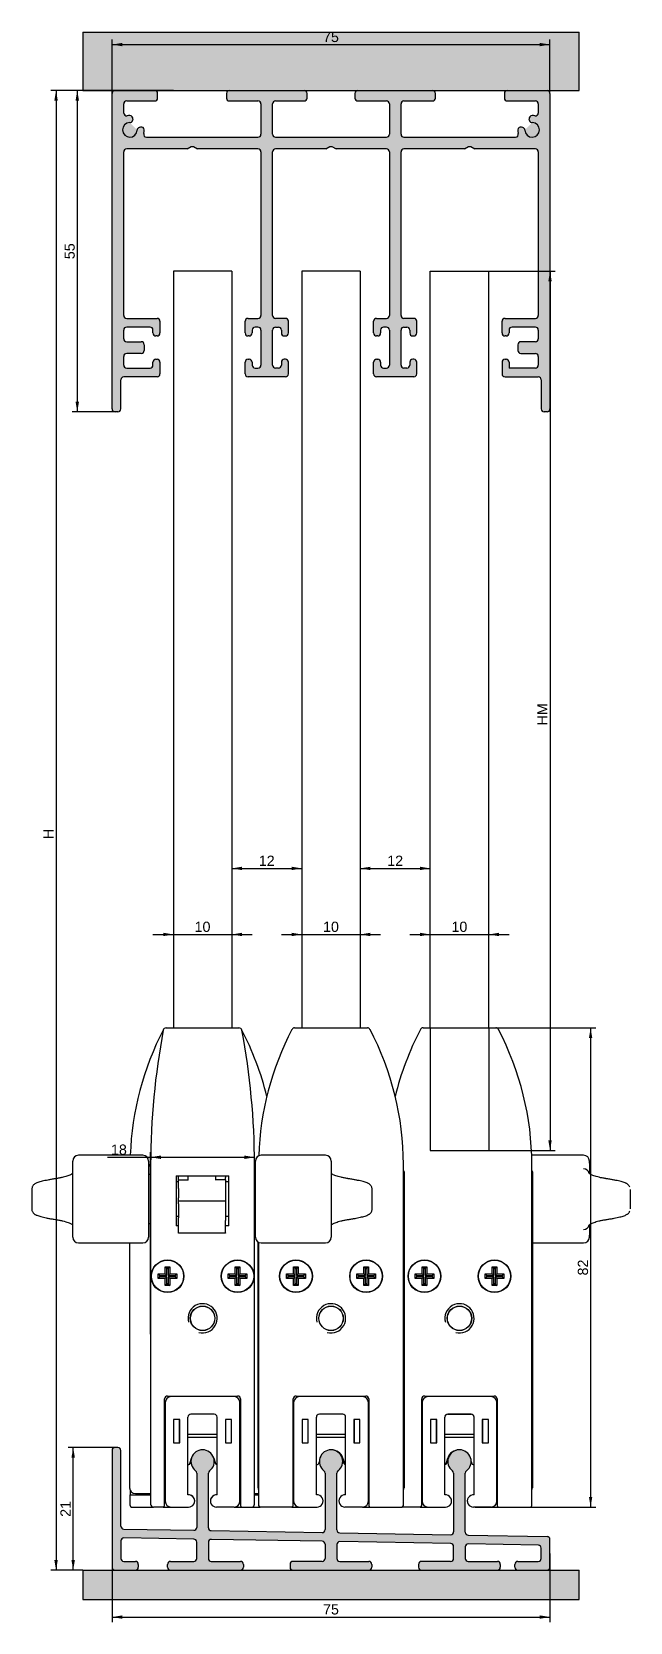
# Model space of a CAD drawing. Header units: millimetres. Extents: x -152 to 557, y 15 to 288.
# Drawn here: x 454 to 556.5, y 15.2 to 287.3 of the extents above; entities that cross this region are included whole.
import ezdxf
from ezdxf.enums import TextEntityAlignment as Align
from ezdxf.lldxf.tags import DXFTag

# ---------------------------------------------------------------- set-up
doc = ezdxf.new("R2010")
doc.units = ezdxf.units.MM
doc.layers.add('Default', color=7, linetype='Continuous')
doc.layers.add('DV3_Default', color=7, linetype='Continuous')
doc.styles.add('SEACAD_Arial', font='arial.ttf')
tags = doc.linetypes.add('CENTER2', pattern=[28.575, 19.05, -3.175, 3.175, -3.175]).pattern_tags.tags
tags[10:11] = [DXFTag(74, 4), DXFTag(75, 0), DXFTag(340, '0'), DXFTag(46, 0.0), DXFTag(50, 0.0), DXFTag(44, 0.0), DXFTag(45, 0.0)]
tags[8:9] = [DXFTag(74, 4), DXFTag(75, 0), DXFTag(340, '0'), DXFTag(46, 0.0), DXFTag(50, 0.0), DXFTag(44, 0.0), DXFTag(45, 0.0)]
tags[6:7] = [DXFTag(74, 4), DXFTag(75, 0), DXFTag(340, '0'), DXFTag(46, 0.0), DXFTag(50, 0.0), DXFTag(44, 0.0), DXFTag(45, 0.0)]
tags[4:5] = [DXFTag(74, 4), DXFTag(75, 0), DXFTag(340, '0'), DXFTag(46, 0.0), DXFTag(50, 0.0), DXFTag(44, 0.0), DXFTag(45, 0.0)]
doc.dimstyles.new('ISO', dxfattribs={"dimtxt": 1.75, "dimasz": 1.75, "dimexe": 0.875, "dimexo": 0, "dimgap": 0.4375, "dimtad": 1, "dimtxsty": 'SEACAD_Arial', "dimblk1": '_SE_FILLED', "dimblk2": '_SE_FILLED', "dimsah": 1, "dimcen": 0.875, "dimadec": 0, "dimazin": 0, "dimtfac": 0.5, "dimtdec": 3, "dimtmove": 0, "dimatfit": 3, "dimfxl": 1, "dimarcsym": 0})

msp = doc.modelspace()

# ---------------------------------------------------------------- blocks, each defined once
blk = doc.blocks.new('SE2')
at = {"layer": 'DV3_Default', "linetype": 'Continuous'}
for points in [[(462.77, 277.29), (547.77, 277.29), (547.77, 287.29), (462.77, 287.29)], [(547.77, 24.09), (462.77, 24.09), (462.77, 19.09), (547.77, 19.09)]]:
    blk.add_hatch(color=7, dxfattribs=at).paths.add_polyline_path(points)
h = blk.add_hatch(color=7, dxfattribs=at)
edge = h.paths.add_edge_path()
edge.add_arc((492.76, 266.79), 0.5, 0, 90, ccw=False)
edge.add_line((493.26, 266.79), (493.26, 238.79))
edge.add_arc((492.76, 238.79), 0.5, 270, 360, ccw=False)
edge.add_line((492.76, 238.29), (491.06, 238.29))
edge.add_arc((491.06, 237.79), 0.5, 90, 180)
edge.add_line((490.56, 237.79), (490.56, 235.79))
edge.add_arc((491.06, 235.79), 0.5, 180, 270)
edge.add_line((491.06, 235.29), (491.26, 235.29))
edge.add_arc((491.26, 235.79), 0.5, 270, 360)
edge.add_line((491.76, 235.79), (491.76, 236.29))
edge.add_arc((492.26, 236.29), 0.5, 90, 180, ccw=False)
edge.add_line((492.26, 236.79), (492.76, 236.79))
edge.add_arc((492.76, 236.29), 0.5, 0, 90, ccw=False)
edge.add_line((493.26, 236.29), (493.26, 230.29))
edge.add_arc((492.76, 230.29), 0.5, 270, 360, ccw=False)
edge.add_line((492.76, 229.79), (492.26, 229.79))
edge.add_arc((492.26, 230.29), 0.5, 180, 270, ccw=False)
edge.add_line((491.76, 230.29), (491.76, 230.79))
edge.add_arc((491.26, 230.79), 0.5, 0, 90)
edge.add_line((491.26, 231.29), (491.06, 231.29))
edge.add_arc((491.06, 230.79), 0.5, 90, 180)
edge.add_line((490.56, 230.79), (490.56, 228.79))
edge.add_arc((491.06, 228.79), 0.5, 180, 270)
edge.add_line((491.06, 228.29), (497.46, 228.29))
edge.add_arc((497.46, 228.79), 0.5, 270, 360)
edge.add_line((497.96, 228.79), (497.96, 230.79))
edge.add_arc((497.46, 230.79), 0.5, 0, 90)
edge.add_line((497.46, 231.29), (497.26, 231.29))
edge.add_arc((497.26, 230.79), 0.5, 90, 180)
edge.add_line((496.76, 230.79), (496.76, 230.29))
edge.add_arc((496.26, 230.29), 0.5, 270, 360, ccw=False)
edge.add_line((496.26, 229.79), (495.76, 229.79))
edge.add_arc((495.76, 230.29), 0.5, 180, 270, ccw=False)
edge.add_line((495.26, 230.29), (495.26, 236.29))
edge.add_arc((495.76, 236.29), 0.5, 90, 180, ccw=False)
edge.add_line((495.76, 236.79), (496.26, 236.79))
edge.add_arc((496.26, 236.29), 0.5, 0, 90, ccw=False)
edge.add_line((496.76, 236.29), (496.76, 235.79))
edge.add_arc((497.26, 235.79), 0.5, 180, 270)
edge.add_line((497.26, 235.29), (497.46, 235.29))
edge.add_arc((497.46, 235.79), 0.5, 270, 360)
edge.add_line((497.96, 235.79), (497.96, 237.79))
edge.add_arc((497.46, 237.79), 0.5, 0, 90)
edge.add_line((497.46, 238.29), (495.76, 238.29))
edge.add_arc((495.76, 238.79), 0.5, 180, 270, ccw=False)
edge.add_line((495.26, 238.79), (495.26, 266.79))
edge.add_arc((495.76, 266.79), 0.5, 90, 180, ccw=False)
edge.add_line((495.76, 267.29), (504.4, 267.29))
edge.add_line((504.4, 267.29), (505.09, 267.69))
edge.add_line((505.09, 267.69), (505.43, 267.69))
edge.add_line((505.43, 267.69), (506.13, 267.29))
edge.add_line((506.13, 267.29), (514.76, 267.29))
edge.add_arc((514.76, 266.79), 0.5, 0, 90, ccw=False)
edge.add_line((515.26, 266.79), (515.26, 238.79))
edge.add_arc((514.76, 238.79), 0.5, 270, 360, ccw=False)
edge.add_line((514.76, 238.29), (513.06, 238.29))
edge.add_arc((513.06, 237.79), 0.5, 90, 180)
edge.add_line((512.56, 237.79), (512.56, 235.79))
edge.add_arc((513.06, 235.79), 0.5, 180, 270)
edge.add_line((513.06, 235.29), (513.26, 235.29))
edge.add_arc((513.26, 235.79), 0.5, 270, 360)
edge.add_line((513.76, 235.79), (513.76, 236.29))
edge.add_arc((514.26, 236.29), 0.5, 90, 180, ccw=False)
edge.add_line((514.26, 236.79), (514.76, 236.79))
edge.add_arc((514.76, 236.29), 0.5, 0, 90, ccw=False)
edge.add_line((515.26, 236.29), (515.26, 230.29))
edge.add_arc((514.76, 230.29), 0.5, 270, 360, ccw=False)
edge.add_line((514.76, 229.79), (514.26, 229.79))
edge.add_arc((514.26, 230.29), 0.5, 180, 270, ccw=False)
edge.add_line((513.76, 230.29), (513.76, 230.79))
edge.add_arc((513.26, 230.79), 0.5, 0, 90)
edge.add_line((513.26, 231.29), (513.06, 231.29))
edge.add_arc((513.06, 230.79), 0.5, 90, 180)
edge.add_line((512.56, 230.79), (512.56, 228.79))
edge.add_arc((513.06, 228.79), 0.5, 180, 270)
edge.add_line((513.06, 228.29), (519.46, 228.29))
edge.add_arc((519.46, 228.79), 0.5, 270, 360)
edge.add_line((519.96, 228.79), (519.96, 230.79))
edge.add_arc((519.46, 230.79), 0.5, 0, 90)
edge.add_line((519.46, 231.29), (519.26, 231.29))
edge.add_arc((519.26, 230.79), 0.5, 90, 180)
edge.add_line((518.76, 230.79), (518.76, 230.29))
edge.add_arc((518.26, 230.29), 0.5, 270, 360, ccw=False)
edge.add_line((518.26, 229.79), (517.76, 229.79))
edge.add_arc((517.76, 230.29), 0.5, 180, 270, ccw=False)
edge.add_line((517.26, 230.29), (517.26, 236.29))
edge.add_arc((517.76, 236.29), 0.5, 90, 180, ccw=False)
edge.add_line((517.76, 236.79), (518.26, 236.79))
edge.add_arc((518.26, 236.29), 0.5, 0, 90, ccw=False)
edge.add_line((518.76, 236.29), (518.76, 235.79))
edge.add_arc((519.26, 235.79), 0.5, 180, 270)
edge.add_line((519.26, 235.29), (519.46, 235.29))
edge.add_arc((519.46, 235.79), 0.5, 270, 360)
edge.add_line((519.96, 235.79), (519.96, 237.79))
edge.add_arc((519.46, 237.79), 0.5, 0, 90)
edge.add_line((519.46, 238.29), (517.76, 238.29))
edge.add_arc((517.76, 238.79), 0.5, 180, 270, ccw=False)
edge.add_line((517.26, 238.79), (517.26, 266.79))
edge.add_arc((517.76, 266.79), 0.5, 90, 180, ccw=False)
edge.add_line((517.76, 267.29), (528.15, 267.29))
edge.add_line((528.15, 267.29), (528.84, 267.69))
edge.add_line((528.84, 267.69), (529.19, 267.69))
edge.add_line((529.19, 267.69), (529.88, 267.29))
edge.add_line((529.88, 267.29), (540.27, 267.29))
edge.add_arc((540.27, 266.79), 0.5, 0, 90, ccw=False)
edge.add_line((540.77, 266.79), (540.77, 238.79))
edge.add_arc((540.27, 238.79), 0.5, 270, 360, ccw=False)
edge.add_line((540.27, 238.29), (535.07, 238.29))
edge.add_arc((535.07, 237.79), 0.5, 90, 180)
edge.add_line((534.57, 237.79), (534.57, 235.79))
edge.add_arc((535.07, 235.79), 0.5, 180, 270)
edge.add_line((535.07, 235.29), (535.27, 235.29))
edge.add_arc((535.27, 235.79), 0.5, 270, 360)
edge.add_line((535.77, 235.79), (535.77, 236.29))
edge.add_arc((536.27, 236.29), 0.5, 90, 180, ccw=False)
edge.add_line((536.27, 236.79), (540.27, 236.79))
edge.add_arc((540.27, 236.29), 0.5, 0, 90, ccw=False)
edge.add_line((540.77, 236.29), (540.77, 234.79))
edge.add_arc((540.27, 234.79), 0.5, 270, 360, ccw=False)
edge.add_line((540.27, 234.29), (537.77, 234.29))
edge.add_arc((537.77, 233.79), 0.5, 90, 180)
edge.add_line((537.27, 233.79), (537.27, 232.79))
edge.add_arc((537.77, 232.79), 0.5, 180, 270)
edge.add_line((537.77, 232.29), (540.27, 232.29))
edge.add_arc((540.27, 231.79), 0.5, 0, 90, ccw=False)
edge.add_line((540.77, 231.79), (540.77, 230.29))
edge.add_arc((540.27, 230.29), 0.5, 270, 360, ccw=False)
edge.add_line((540.27, 229.79), (535.77, 229.79))
edge.add_line((535.77, 229.79), (535.77, 230.79))
edge.add_arc((535.27, 230.79), 0.5, 0, 90)
edge.add_line((535.27, 231.29), (535.07, 231.29))
edge.add_arc((535.07, 230.79), 0.5, 90, 180)
edge.add_line((534.57, 230.79), (534.57, 228.79))
edge.add_arc((535.07, 228.79), 0.5, 180, 270)
edge.add_line((535.07, 228.29), (540.77, 228.29))
edge.add_arc((540.77, 227.79), 0.5, 0, 90, ccw=False)
edge.add_line((541.27, 227.79), (541.27, 222.79))
edge.add_arc((541.77, 222.79), 0.5, 180, 270)
edge.add_line((541.77, 222.29), (542.27, 222.29))
edge.add_arc((542.27, 222.79), 0.5, 270, 360)
edge.add_line((542.77, 222.79), (542.77, 276.79))
edge.add_arc((542.27, 276.79), 0.5, 0, 90)
edge.add_line((542.27, 277.29), (535.47, 277.29))
edge.add_arc((535.47, 276.79), 0.5, 90, 180)
edge.add_line((534.97, 276.79), (534.97, 275.99))
edge.add_arc((535.47, 275.99), 0.5, 180, 270)
edge.add_line((535.47, 275.49), (540.27, 275.49))
edge.add_arc((540.27, 274.99), 0.5, 0, 90, ccw=False)
edge.add_line((540.77, 274.99), (540.77, 273.43))
edge.add_arc((540.27, 273.43), 0.5, 259.2549, 359.9995, ccw=False)
edge.add_arc((539.72, 270.54), 2.45, 79.2549, 90.1428)
edge.add_arc((539.71, 272.49), 0.5, 90.1428, 195)
edge.add_line((539.23, 272.36), (539.28, 272.16))
edge.add_arc((539.76, 272.28), 0.5, 195, 268.3985)
edge.add_arc((539.72, 270.54), 1.25, -178.3985, 88.3985, ccw=False)
edge.add_arc((537.97, 270.49), 0.5, 1.6015, 75)
edge.add_line((538.1, 270.97), (537.9, 271.02))
edge.add_arc((537.77, 270.54), 0.5, 75, 179.8572)
edge.add_arc((539.72, 270.54), 2.45, 179.8572, 194.7284)
edge.add_arc((536.86, 269.79), 0.5, -90, 14.7284, ccw=False)
edge.add_line((536.86, 269.29), (517.76, 269.29))
edge.add_arc((517.76, 269.79), 0.5, 180, 270, ccw=False)
edge.add_line((517.26, 269.79), (517.26, 274.99))
edge.add_arc((517.76, 274.99), 0.5, 90, 180, ccw=False)
edge.add_line((517.76, 275.49), (522.66, 275.49))
edge.add_arc((522.66, 275.99), 0.5, 270, 360)
edge.add_line((523.16, 275.99), (523.16, 276.79))
edge.add_arc((522.66, 276.79), 0.5, 0, 90)
edge.add_line((522.66, 277.29), (509.86, 277.29))
edge.add_arc((509.86, 276.79), 0.5, 90, 180)
edge.add_line((509.36, 276.79), (509.36, 275.99))
edge.add_arc((509.86, 275.99), 0.5, 180, 270)
edge.add_line((509.86, 275.49), (514.76, 275.49))
edge.add_arc((514.76, 274.99), 0.5, 0, 90, ccw=False)
edge.add_line((515.26, 274.99), (515.26, 269.79))
edge.add_arc((514.76, 269.79), 0.5, 270, 360, ccw=False)
edge.add_line((514.76, 269.29), (495.76, 269.29))
edge.add_arc((495.76, 269.79), 0.5, 180, 270, ccw=False)
edge.add_line((495.26, 269.79), (495.26, 274.99))
edge.add_arc((495.76, 274.99), 0.5, 90, 180, ccw=False)
edge.add_line((495.76, 275.49), (500.66, 275.49))
edge.add_arc((500.66, 275.99), 0.5, 270, 360)
edge.add_line((501.16, 275.99), (501.16, 276.79))
edge.add_arc((500.66, 276.79), 0.5, 0, 90)
edge.add_line((500.66, 277.29), (487.86, 277.29))
edge.add_arc((487.86, 276.79), 0.5, 90, 180)
edge.add_line((487.36, 276.79), (487.36, 275.99))
edge.add_arc((487.86, 275.99), 0.5, 180, 270)
edge.add_line((487.86, 275.49), (492.76, 275.49))
edge.add_arc((492.76, 274.99), 0.5, 0, 90, ccw=False)
edge.add_line((493.26, 274.99), (493.26, 269.79))
edge.add_arc((492.76, 269.79), 0.5, 270, 360, ccw=False)
edge.add_line((492.76, 269.29), (473.67, 269.29))
edge.add_arc((473.67, 269.79), 0.5, 165.2716, 270, ccw=False)
edge.add_arc((470.82, 270.54), 2.45, 345.2716, 360.1428)
edge.add_arc((472.77, 270.54), 0.5, 0.1428, 105)
edge.add_line((472.64, 271.02), (472.44, 270.97))
edge.add_arc((472.56, 270.49), 0.5, 105, 178.3985)
edge.add_arc((470.82, 270.54), 1.25, 91.6015, 358.3985, ccw=False)
edge.add_arc((470.77, 272.28), 0.5, 271.6015, 345)
edge.add_line((471.25, 272.16), (471.3, 272.36))
edge.add_arc((470.82, 272.49), 0.5, 345, 449.8572)
edge.add_arc((470.82, 270.54), 2.45, 89.8572, 100.7451)
edge.add_arc((470.27, 273.43), 0.5, 180.0005, 280.7451, ccw=False)
edge.add_line((469.77, 273.43), (469.77, 274.99))
edge.add_arc((470.27, 274.99), 0.5, 90, 180, ccw=False)
edge.add_line((470.27, 275.49), (475.07, 275.49))
edge.add_arc((475.07, 275.99), 0.5, 270, 360)
edge.add_line((475.57, 275.99), (475.57, 276.79))
edge.add_arc((475.07, 276.79), 0.5, 0, 90)
edge.add_line((475.07, 277.29), (468.27, 277.29))
edge.add_arc((468.27, 276.79), 0.5, 90, 180)
edge.add_line((467.77, 276.79), (467.77, 222.79))
edge.add_arc((468.27, 222.79), 0.5, 180, 270)
edge.add_line((468.27, 222.29), (468.77, 222.29))
edge.add_arc((468.77, 222.79), 0.5, 270, 360)
edge.add_line((469.27, 222.79), (469.27, 227.79))
edge.add_arc((469.77, 227.79), 0.5, 90, 180, ccw=False)
edge.add_line((469.77, 228.29), (475.47, 228.29))
edge.add_arc((475.47, 228.79), 0.5, 270, 360)
edge.add_line((475.97, 228.79), (475.97, 230.79))
edge.add_arc((475.47, 230.79), 0.5, 0, 90)
edge.add_line((475.47, 231.29), (475.27, 231.29))
edge.add_arc((475.27, 230.79), 0.5, 90, 180)
edge.add_line((474.77, 230.79), (474.77, 230.29))
edge.add_arc((474.27, 230.29), 0.5, 270, 360, ccw=False)
edge.add_line((474.27, 229.79), (470.27, 229.79))
edge.add_arc((470.27, 230.29), 0.5, 180, 270, ccw=False)
edge.add_line((469.77, 230.29), (469.77, 231.79))
edge.add_arc((470.27, 231.79), 0.5, 90, 180, ccw=False)
edge.add_line((470.27, 232.29), (472.77, 232.29))
edge.add_arc((472.77, 232.79), 0.5, 270, 360)
edge.add_line((473.27, 232.79), (473.27, 233.79))
edge.add_arc((472.77, 233.79), 0.5, 0, 90)
edge.add_line((472.77, 234.29), (470.27, 234.29))
edge.add_arc((470.27, 234.79), 0.5, 180, 270, ccw=False)
edge.add_line((469.77, 234.79), (469.77, 236.29))
edge.add_arc((470.27, 236.29), 0.5, 90, 180, ccw=False)
edge.add_line((470.27, 236.79), (474.27, 236.79))
edge.add_arc((474.27, 236.29), 0.5, 0, 90, ccw=False)
edge.add_line((474.77, 236.29), (474.77, 235.79))
edge.add_arc((475.27, 235.79), 0.5, 180, 270)
edge.add_line((475.27, 235.29), (475.47, 235.29))
edge.add_arc((475.47, 235.79), 0.5, 270, 360)
edge.add_line((475.97, 235.79), (475.97, 237.79))
edge.add_arc((475.47, 237.79), 0.5, 0, 90)
edge.add_line((475.47, 238.29), (470.27, 238.29))
edge.add_arc((470.27, 238.79), 0.5, 180, 270, ccw=False)
edge.add_line((469.77, 238.79), (469.77, 266.79))
edge.add_arc((470.27, 266.79), 0.5, 90, 180, ccw=False)
edge.add_line((470.27, 267.29), (480.65, 267.29))
edge.add_line((480.65, 267.29), (481.34, 267.69))
edge.add_line((481.34, 267.69), (481.69, 267.69))
edge.add_line((481.69, 267.69), (482.38, 267.29))
edge.add_line((482.38, 267.29), (492.76, 267.29))
h = blk.add_hatch(color=7, dxfattribs=at)
edge = h.paths.add_edge_path()
edge.add_arc((506.76, 30.98), 0.5, 179.9996, 269.0004, ccw=False)
edge.add_line((506.26, 30.98), (506.26, 40.68))
edge.add_arc((506.76, 40.68), 0.5, 126.7081, 180, ccw=False)
edge.add_arc((505.27, 42.69), 2, 306.7074, 592.9676)
edge.add_arc((503.76, 40.69), 0.5, 0, 52.9669, ccw=False)
edge.add_line((504.26, 40.69), (504.26, 31.03))
edge.add_arc((503.76, 31.03), 0.5, 269.0004, 360, ccw=False)
edge.add_line((503.75, 30.53), (484.75, 30.86))
edge.add_arc((484.76, 31.36), 0.5, 179.9996, 269.0004, ccw=False)
edge.add_line((484.26, 31.36), (484.26, 40.68))
edge.add_arc((484.76, 40.68), 0.5, 126.7081, 180, ccw=False)
edge.add_arc((483.27, 42.69), 2, 306.7074, 592.9676)
edge.add_arc((481.76, 40.69), 0.5, 0, 52.9669, ccw=False)
edge.add_line((482.26, 40.69), (482.26, 31.42))
edge.add_arc((481.76, 31.42), 0.5, 269.0003, 360, ccw=False)
edge.add_line((481.75, 30.92), (469.76, 31.12))
edge.add_arc((469.77, 31.62), 0.5, 179.9997, 269, ccw=False)
edge.add_line((469.27, 31.62), (469.27, 44.59))
edge.add_arc((468.77, 44.59), 0.5, 0, 90)
edge.add_line((468.77, 45.09), (468.27, 45.09))
edge.add_arc((468.27, 44.59), 0.5, 90, 180)
edge.add_line((467.77, 44.59), (467.77, 24.59))
edge.add_arc((468.27, 24.59), 0.5, 180, 270)
edge.add_line((468.27, 24.09), (471.76, 24.09))
edge.add_arc((471.76, 24.59), 0.5, 270, 360)
edge.add_line((472.26, 24.59), (472.26, 25.09))
edge.add_arc((471.76, 25.09), 0.5, 0, 90)
edge.add_line((471.76, 25.59), (469.77, 25.59))
edge.add_arc((469.77, 26.09), 0.5, 180, 270, ccw=False)
edge.add_line((469.27, 26.09), (469.27, 29.12))
edge.add_arc((469.77, 29.12), 0.5, 89, 180, ccw=False)
edge.add_line((469.77, 29.62), (481.77, 29.41))
edge.add_arc((481.76, 28.91), 0.5, 0, 89, ccw=False)
edge.add_line((482.26, 28.91), (482.26, 26.09))
edge.add_arc((481.76, 26.09), 0.5, 270, 360, ccw=False)
edge.add_line((481.76, 25.59), (477.76, 25.59))
edge.add_arc((477.76, 25.09), 0.5, 90, 179.9999)
edge.add_line((477.26, 25.09), (477.26, 24.59))
edge.add_arc((477.76, 24.59), 0.5, 180, 270)
edge.add_line((477.76, 24.09), (489.76, 24.09))
edge.add_arc((489.76, 24.59), 0.5, 270, 360)
edge.add_line((490.26, 24.59), (490.26, 25.09))
edge.add_arc((489.76, 25.09), 0.5, 0, 90)
edge.add_line((489.76, 25.59), (484.76, 25.59))
edge.add_arc((484.76, 26.09), 0.5, 180, 270, ccw=False)
edge.add_line((484.26, 26.09), (484.26, 28.86))
edge.add_arc((484.76, 28.86), 0.5, 88.9995, 180, ccw=False)
edge.add_line((484.77, 29.36), (503.77, 29.03))
edge.add_arc((503.76, 28.53), 0.5, 0, 89, ccw=False)
edge.add_line((504.26, 28.53), (504.26, 26.09))
edge.add_arc((503.76, 26.09), 0.5, 270, 360, ccw=False)
edge.add_line((503.76, 25.59), (498.76, 25.59))
edge.add_arc((498.76, 25.09), 0.5, 90, 180)
edge.add_line((498.26, 25.09), (498.26, 24.59))
edge.add_arc((498.76, 24.59), 0.5, 180, 270)
edge.add_line((498.76, 24.09), (511.76, 24.09))
edge.add_arc((511.76, 24.59), 0.5, 270, 360)
edge.add_line((512.26, 24.59), (512.26, 25.09))
edge.add_arc((511.76, 25.09), 0.5, 0, 90)
edge.add_line((511.76, 25.59), (506.76, 25.59))
edge.add_arc((506.76, 26.09), 0.5, 180, 270, ccw=False)
edge.add_line((506.26, 26.09), (506.26, 28.48))
edge.add_arc((506.76, 28.48), 0.5, 88.9996, 180, ccw=False)
edge.add_line((506.77, 28.98), (525.77, 28.65))
edge.add_arc((525.76, 28.15), 0.5, 0, 89, ccw=False)
edge.add_line((526.26, 28.15), (526.26, 26.09))
edge.add_arc((525.76, 26.09), 0.5, 270, 360, ccw=False)
edge.add_line((525.76, 25.59), (520.76, 25.59))
edge.add_arc((520.76, 25.09), 0.5, 90, 180)
edge.add_line((520.26, 25.09), (520.26, 24.59))
edge.add_arc((520.76, 24.59), 0.5, 180, 270)
edge.add_line((520.76, 24.09), (533.76, 24.09))
edge.add_arc((533.76, 24.59), 0.5, 270, 360)
edge.add_line((534.26, 24.59), (534.26, 25.09))
edge.add_arc((533.76, 25.09), 0.5, 0, 90)
edge.add_line((533.76, 25.59), (528.76, 25.59))
edge.add_arc((528.76, 26.09), 0.5, 180, 270, ccw=False)
edge.add_line((528.26, 26.09), (528.26, 28.09))
edge.add_arc((528.76, 28.09), 0.5, 88.9995, 180, ccw=False)
edge.add_line((528.77, 28.59), (540.77, 28.38))
edge.add_arc((540.77, 27.88), 0.5, 0.0003, 89, ccw=False)
edge.add_line((541.27, 27.88), (541.27, 26.09))
edge.add_arc((540.77, 26.09), 0.5, 270, 360, ccw=False)
edge.add_line((540.77, 25.59), (537.26, 25.59))
edge.add_arc((537.26, 25.09), 0.5, 90, 180)
edge.add_line((536.76, 25.09), (536.76, 24.59))
edge.add_arc((537.26, 24.59), 0.5, 180, 270)
edge.add_line((537.26, 24.09), (542.27, 24.09))
edge.add_arc((542.27, 24.59), 0.5, 270, 360)
edge.add_line((542.77, 24.59), (542.77, 29.36))
edge.add_arc((542.27, 29.36), 0.5, 0.0003, 89)
edge.add_line((542.27, 29.86), (528.75, 30.09))
edge.add_arc((528.76, 30.59), 0.5, 179.9996, 269.0004, ccw=False)
edge.add_line((528.26, 30.59), (528.26, 40.68))
edge.add_arc((528.76, 40.68), 0.5, 126.7081, 180, ccw=False)
edge.add_arc((527.27, 42.69), 2, 306.7074, 592.9676)
edge.add_arc((525.76, 40.69), 0.5, 0, 52.9669, ccw=False)
edge.add_line((526.26, 40.69), (526.26, 30.65))
edge.add_arc((525.76, 30.65), 0.5, 269.0004, 360, ccw=False)
edge.add_line((525.75, 30.15), (506.75, 30.48))
at = {"layer": 'DV3_Default', "color": 7, "linetype": 'Continuous'}
for p, q in [((462.77, 287.29), (547.77, 287.29)), ((462.77, 287.29), (462.77, 277.29)), ((547.77, 277.29), (547.77, 287.29)), ((462.77, 277.29), (547.77, 277.29)), ((467.77, 222.79), (467.77, 276.79)), ((468.27, 277.29), (475.07, 277.29)), ((469.77, 273.43), (469.77, 274.99)), ((470.27, 275.49), (475.07, 275.49)), ((475.57, 275.99), (475.57, 276.79)), ((487.36, 276.79), (487.36, 275.99)), ((487.86, 277.29), (500.66, 277.29)), ((487.86, 275.49), (492.76, 275.49)), ((493.26, 274.99), (493.26, 269.79)), ((495.26, 269.79), (495.26, 274.99)), ((495.76, 275.49), (500.66, 275.49)), ((501.16, 275.99), (501.16, 276.79)), ((509.36, 276.79), (509.36, 275.99)), ((509.86, 275.49), (514.76, 275.49)), ((515.26, 274.99), (515.26, 269.79)), ((517.26, 269.79), (517.26, 274.99)), ((517.76, 275.49), (522.66, 275.49)), ((523.16, 275.99), (523.16, 276.79)), ((534.97, 276.79), (534.97, 275.99)), ((535.47, 277.29), (542.27, 277.29)), ((535.47, 275.49), (540.27, 275.49)), ((540.77, 274.99), (540.77, 273.43)), ((542.77, 276.79), (542.77, 222.79)), ((471.3, 272.36), (471.25, 272.16)), ((539.28, 272.16), (539.23, 272.36)), ((472.64, 271.02), (472.44, 270.97)), ((538.1, 270.97), (537.9, 271.02)), ((469.77, 238.79), (469.77, 266.79)), ((480.65, 267.29), (470.27, 267.29)), ((473.67, 269.29), (492.76, 269.29)), ((480.65, 267.29), (481.34, 267.69)), ((481.34, 267.69), (481.69, 267.69)), ((481.69, 267.69), (482.38, 267.29)), ((492.76, 267.29), (482.38, 267.29)), ((493.26, 266.79), (493.26, 238.79)), ((495.26, 238.79), (495.26, 266.79)), ((495.76, 269.29), (514.76, 269.29)), ((504.4, 267.29), (495.76, 267.29)), ((504.4, 267.29), (505.09, 267.69)), ((505.09, 267.69), (505.43, 267.69)), ((505.43, 267.69), (506.13, 267.29)), ((514.76, 267.29), (506.13, 267.29)), ((515.26, 266.79), (515.26, 238.79)), ((517.26, 238.79), (517.26, 266.79)), ((517.76, 269.29), (536.86, 269.29)), ((528.15, 267.29), (517.76, 267.29)), ((528.15, 267.29), (528.84, 267.69)), ((528.84, 267.69), (529.19, 267.69)), ((529.19, 267.69), (529.88, 267.29)), ((540.27, 267.29), (529.88, 267.29)), ((540.77, 266.79), (540.77, 238.79)), ((478.27, 246.39), (478.27, 116.89)), ((488.27, 246.39), (478.27, 246.39)), ((488.27, 246.39), (488.27, 116.89)), ((500.27, 246.39), (500.27, 116.89)), ((510.27, 246.39), (500.27, 246.39)), ((510.27, 246.39), (510.27, 116.89)), ((522.27, 116.89), (522.27, 246.39)), ((522.27, 246.39), (532.27, 246.39)), ((532.27, 116.89), (532.27, 246.39)), ((470.27, 238.29), (475.47, 238.29)), ((474.27, 236.79), (470.27, 236.79)), ((475.97, 237.79), (475.97, 235.79)), ((490.56, 235.79), (490.56, 237.79)), ((491.06, 238.29), (492.76, 238.29)), ((492.76, 236.79), (492.26, 236.79)), ((497.46, 238.29), (495.76, 238.29)), ((495.76, 236.79), (496.26, 236.79)), ((497.96, 235.79), (497.96, 237.79)), ((512.56, 235.79), (512.56, 237.79)), ((513.06, 238.29), (514.76, 238.29)), ((514.76, 236.79), (514.26, 236.79)), ((519.46, 238.29), (517.76, 238.29)), ((517.76, 236.79), (518.26, 236.79)), ((519.96, 235.79), (519.96, 237.79)), ((534.57, 235.79), (534.57, 237.79)), ((535.07, 238.29), (540.27, 238.29)), ((540.27, 236.79), (536.27, 236.79)), ((469.77, 234.79), (469.77, 236.29)), ((470.27, 234.29), (472.77, 234.29)), ((474.77, 235.79), (474.77, 236.29)), ((475.47, 235.29), (475.27, 235.29)), ((491.26, 235.29), (491.06, 235.29)), ((491.76, 236.29), (491.76, 235.79)), ((493.26, 236.29), (493.26, 230.29)), ((495.26, 230.29), (495.26, 236.29)), ((496.76, 236.29), (496.76, 235.79)), ((497.26, 235.29), (497.46, 235.29)), ((513.26, 235.29), (513.06, 235.29)), ((513.76, 236.29), (513.76, 235.79)), ((515.26, 236.29), (515.26, 230.29)), ((517.26, 230.29), (517.26, 236.29)), ((518.76, 236.29), (518.76, 235.79)), ((519.26, 235.29), (519.46, 235.29)), ((535.27, 235.29), (535.07, 235.29)), ((535.77, 236.29), (535.77, 235.79)), ((540.27, 234.29), (537.77, 234.29)), ((540.77, 236.29), (540.77, 234.79)), ((469.77, 230.29), (469.77, 231.79)), ((472.77, 232.29), (470.27, 232.29)), ((473.27, 233.79), (473.27, 232.79)), ((537.27, 233.79), (537.27, 232.79)), ((537.77, 232.29), (540.27, 232.29)), ((540.77, 231.79), (540.77, 230.29)), ((470.27, 229.79), (474.27, 229.79)), ((474.77, 230.29), (474.77, 230.79)), ((475.27, 231.29), (475.47, 231.29)), ((475.97, 230.79), (475.97, 228.79)), ((490.56, 228.79), (490.56, 230.79)), ((491.06, 231.29), (491.26, 231.29)), ((491.76, 230.79), (491.76, 230.29)), ((492.26, 229.79), (492.76, 229.79)), ((496.26, 229.79), (495.76, 229.79)), ((496.76, 230.79), (496.76, 230.29)), ((497.46, 231.29), (497.26, 231.29)), ((497.96, 228.79), (497.96, 230.79)), ((512.56, 228.79), (512.56, 230.79)), ((513.06, 231.29), (513.26, 231.29)), ((513.76, 230.79), (513.76, 230.29)), ((514.26, 229.79), (514.76, 229.79)), ((518.26, 229.79), (517.76, 229.79)), ((518.76, 230.79), (518.76, 230.29)), ((519.46, 231.29), (519.26, 231.29)), ((519.96, 228.79), (519.96, 230.79)), ((534.57, 230.79), (534.57, 228.79)), ((535.07, 231.29), (535.27, 231.29)), ((535.77, 230.79), (535.77, 229.79)), ((540.27, 229.79), (535.77, 229.79)), ((469.27, 222.79), (469.27, 227.79)), ((475.47, 228.29), (469.77, 228.29)), ((497.46, 228.29), (491.06, 228.29)), ((519.46, 228.29), (513.06, 228.29)), ((535.07, 228.29), (540.77, 228.29)), ((541.27, 227.79), (541.27, 222.79)), ((468.77, 222.29), (468.27, 222.29)), ((542.27, 222.29), (541.77, 222.29)), ((477.03, 116.89), (489.5, 116.89)), ((499.03, 116.89), (511.5, 116.89)), ((521.03, 116.89), (533.5, 116.89)), ((461.02, 81.09), (461.02, 94.09)), ((473.02, 95.09), (462.02, 95.09)), ((474.02, 94.09), (474.02, 81.09)), ((474.37, 93.43), (474.02, 93.43)), ((474.37, 93.23), (474.02, 93.23)), ((474.37, 93.53), (474.37, 35.39)), ((492.17, 35.39), (492.17, 93.53)), ((492.17, 93.43), (492.32, 93.43)), ((492.32, 93.23), (492.17, 93.23)), ((492.32, 81.09), (492.32, 94.09)), ((504.32, 95.09), (493.32, 95.09)), ((505.32, 94.09), (505.32, 81.09)), ((517.67, 35.14), (517.67, 93.53)), ((548.52, 95.09), (539.64, 95.09)), ((539.67, 35.14), (539.67, 93.53)), ((549.52, 93.74), (549.52, 94.09)), ((549.52, 93.74), (549.52, 92.01)), ((474.37, 91.79), (474.02, 91.79)), ((478.77, 91.59), (478.77, 82.99)), ((487.77, 91.49), (478.77, 91.49)), ((478.77, 90.59), (479.12, 90.59)), ((479.12, 91.29), (479.12, 91.49)), ((479.12, 90.88), (479.12, 91.29)), ((479.12, 89.39), (479.12, 90.88)), ((479.12, 90.88), (480.82, 90.88)), ((480.82, 90.84), (480.82, 91.49)), ((485.52, 90.84), (485.52, 91.49)), ((487.22, 90.88), (485.52, 90.88)), ((487.22, 91.49), (487.22, 91.29)), ((487.22, 90.88), (487.22, 91.29)), ((487.22, 90.88), (487.22, 89.39)), ((487.22, 90.59), (487.77, 90.59)), ((487.77, 82.99), (487.77, 91.59)), ((492.32, 91.79), (492.17, 91.79)), ((517.77, 92.23), (517.77, 38.19)), ((539.77, 92.23), (539.77, 38.19)), ((454.02, 89.26), (454.02, 85.91)), ((479.12, 89.39), (479.12, 87.79)), ((479.12, 87.29), (479.12, 87.79)), ((479.12, 87.29), (487.22, 87.29)), ((479.12, 86.79), (479.12, 87.29)), ((487.22, 89.39), (487.22, 87.79)), ((487.22, 87.79), (487.22, 87.29)), ((487.22, 87.29), (487.22, 86.79)), ((512.32, 85.91), (512.32, 89.26)), ((556.52, 89.26), (556.52, 89.12)), ((556.52, 89.12), (556.52, 87.62)), ((556.52, 87.62), (556.52, 87.55)), ((556.52, 87.55), (556.52, 86.05)), ((479.12, 84.59), (478.77, 84.59)), ((479.12, 86.79), (479.12, 84.37)), ((479.12, 83.94), (479.12, 84.37)), ((487.22, 86.79), (487.22, 84.37)), ((487.77, 84.59), (487.22, 84.59)), ((487.22, 84.37), (487.22, 83.94)), ((556.52, 86.05), (556.52, 85.91)), ((474.02, 83.39), (474.37, 83.39)), ((479.12, 82.99), (478.77, 82.99)), ((479.12, 81.84), (479.12, 83.94)), ((479.12, 81.78), (479.12, 81.84)), ((487.22, 81.78), (479.12, 81.78)), ((487.22, 81.84), (487.22, 83.94)), ((487.77, 82.99), (487.22, 82.99)), ((487.22, 81.84), (487.22, 81.78)), ((492.17, 83.39), (492.32, 83.39)), ((549.52, 83.17), (549.52, 81.43)), ((462.02, 80.09), (473.02, 80.09)), ((470.77, 80.09), (470.77, 38.19)), ((492.77, 38.19), (492.77, 80.25)), ((492.87, 80.19), (492.87, 35.14)), ((493.32, 80.09), (504.32, 80.09)), ((539.77, 80.09), (548.52, 80.09)), ((549.52, 81.09), (549.52, 81.43)), ((475.95, 74.51), (475.67, 74.79)), ((475.67, 73.99), (475.67, 74.79)), ((475.67, 74.79), (476.87, 74.79)), ((475.95, 74.26), (475.67, 73.99)), ((476.87, 73.99), (475.67, 73.99)), ((475.96, 74.5), (475.95, 74.51)), ((475.95, 74.26), (475.96, 74.27)), ((475.96, 74.5), (477.15, 74.5)), ((477.15, 74.27), (475.96, 74.27)), ((477.15, 75.71), (476.87, 75.99)), ((476.87, 75.99), (477.67, 75.99)), ((476.87, 74.79), (476.87, 75.99)), ((477.15, 74.5), (476.87, 74.79)), ((477.15, 74.27), (476.87, 73.99)), ((476.87, 72.79), (476.87, 73.99)), ((477.15, 75.71), (477.15, 75.7)), ((477.15, 74.5), (477.15, 75.7)), ((477.15, 73.08), (477.15, 74.27)), ((477.38, 75.7), (477.39, 75.71)), ((477.38, 75.7), (477.38, 74.5)), ((477.38, 74.5), (477.67, 74.79)), ((477.38, 74.5), (478.58, 74.5)), ((478.58, 74.27), (477.38, 74.27)), ((477.38, 74.27), (477.67, 73.99)), ((477.38, 74.27), (477.38, 73.08)), ((477.39, 75.71), (477.67, 75.99)), ((477.67, 75.99), (477.67, 74.79)), ((477.67, 74.79), (478.87, 74.79)), ((478.87, 73.99), (477.67, 73.99)), ((477.67, 73.99), (477.67, 72.79)), ((478.59, 74.51), (478.58, 74.5)), ((478.58, 74.27), (478.59, 74.26)), ((478.59, 74.51), (478.87, 74.79)), ((478.59, 74.26), (478.87, 73.99)), ((478.87, 74.79), (478.87, 73.99)), ((487.95, 74.51), (487.67, 74.79)), ((487.67, 73.99), (487.67, 74.79)), ((487.67, 74.79), (488.87, 74.79)), ((487.95, 74.26), (487.67, 73.99)), ((488.87, 73.99), (487.67, 73.99)), ((487.96, 74.5), (487.95, 74.51)), ((487.95, 74.26), (487.96, 74.27)), ((487.96, 74.5), (489.15, 74.5)), ((489.15, 74.27), (487.96, 74.27)), ((489.15, 75.71), (488.87, 75.99)), ((488.87, 75.99), (489.67, 75.99)), ((488.87, 74.79), (488.87, 75.99)), ((489.15, 74.5), (488.87, 74.79)), ((489.15, 74.27), (488.87, 73.99)), ((488.87, 72.79), (488.87, 73.99)), ((489.15, 75.71), (489.15, 75.7)), ((489.15, 74.5), (489.15, 75.7)), ((489.15, 73.08), (489.15, 74.27)), ((489.38, 75.7), (489.39, 75.71)), ((489.38, 75.7), (489.38, 74.5)), ((489.38, 74.5), (489.67, 74.79)), ((489.38, 74.5), (490.58, 74.5)), ((490.58, 74.27), (489.38, 74.27)), ((489.38, 74.27), (489.67, 73.99)), ((489.38, 74.27), (489.38, 73.08)), ((489.39, 75.71), (489.67, 75.99)), ((489.67, 75.99), (489.67, 74.79)), ((489.67, 74.79), (490.87, 74.79)), ((490.87, 73.99), (489.67, 73.99)), ((489.67, 73.99), (489.67, 72.79)), ((490.59, 74.51), (490.58, 74.5)), ((490.58, 74.27), (490.59, 74.26)), ((490.59, 74.51), (490.87, 74.79)), ((490.59, 74.26), (490.87, 73.99)), ((490.87, 74.79), (490.87, 73.99)), ((497.95, 74.51), (497.67, 74.79)), ((497.67, 73.99), (497.67, 74.79)), ((497.67, 74.79), (498.87, 74.79)), ((497.95, 74.26), (497.67, 73.99)), ((498.87, 73.99), (497.67, 73.99)), ((497.96, 74.5), (497.95, 74.51)), ((497.95, 74.26), (497.96, 74.27)), ((497.96, 74.5), (499.15, 74.5)), ((499.15, 74.27), (497.96, 74.27)), ((499.15, 75.71), (498.87, 75.99)), ((498.87, 75.99), (499.67, 75.99)), ((498.87, 74.79), (498.87, 75.99)), ((499.15, 74.5), (498.87, 74.79)), ((499.15, 74.27), (498.87, 73.99)), ((498.87, 72.79), (498.87, 73.99)), ((499.15, 75.71), (499.15, 75.7)), ((499.15, 74.5), (499.15, 75.7)), ((499.15, 73.08), (499.15, 74.27)), ((499.38, 75.7), (499.39, 75.71)), ((499.38, 75.7), (499.38, 74.5)), ((499.38, 74.5), (499.67, 74.79)), ((499.38, 74.5), (500.58, 74.5)), ((500.58, 74.27), (499.38, 74.27)), ((499.38, 74.27), (499.67, 73.99)), ((499.38, 74.27), (499.38, 73.08)), ((499.39, 75.71), (499.67, 75.99)), ((499.67, 75.99), (499.67, 74.79)), ((499.67, 74.79), (500.87, 74.79)), ((500.87, 73.99), (499.67, 73.99)), ((499.67, 73.99), (499.67, 72.79)), ((500.59, 74.51), (500.58, 74.5)), ((500.58, 74.27), (500.59, 74.26)), ((500.59, 74.51), (500.87, 74.79)), ((500.59, 74.26), (500.87, 73.99)), ((500.87, 74.79), (500.87, 73.99)), ((509.95, 74.51), (509.67, 74.79)), ((509.67, 73.99), (509.67, 74.79)), ((509.67, 74.79), (510.87, 74.79)), ((509.95, 74.26), (509.67, 73.99)), ((510.87, 73.99), (509.67, 73.99)), ((509.96, 74.5), (509.95, 74.51)), ((509.95, 74.26), (509.96, 74.27)), ((509.96, 74.5), (511.15, 74.5)), ((511.15, 74.27), (509.96, 74.27)), ((511.15, 75.71), (510.87, 75.99)), ((510.87, 75.99), (511.67, 75.99)), ((510.87, 74.79), (510.87, 75.99)), ((511.15, 74.5), (510.87, 74.79)), ((511.15, 74.27), (510.87, 73.99)), ((510.87, 72.79), (510.87, 73.99)), ((511.15, 75.71), (511.15, 75.7)), ((511.15, 74.5), (511.15, 75.7)), ((511.15, 73.08), (511.15, 74.27)), ((511.38, 75.7), (511.39, 75.71)), ((511.38, 75.7), (511.38, 74.5)), ((511.38, 74.5), (511.67, 74.79)), ((511.38, 74.5), (512.58, 74.5)), ((512.58, 74.27), (511.38, 74.27)), ((511.38, 74.27), (511.67, 73.99)), ((511.38, 74.27), (511.38, 73.08)), ((511.39, 75.71), (511.67, 75.99)), ((511.67, 75.99), (511.67, 74.79)), ((511.67, 74.79), (512.87, 74.79)), ((512.87, 73.99), (511.67, 73.99)), ((511.67, 73.99), (511.67, 72.79)), ((512.59, 74.51), (512.58, 74.5)), ((512.58, 74.27), (512.59, 74.26)), ((512.59, 74.51), (512.87, 74.79)), ((512.59, 74.26), (512.87, 73.99)), ((512.87, 74.79), (512.87, 73.99)), ((519.95, 74.51), (519.67, 74.79)), ((519.67, 73.99), (519.67, 74.79)), ((519.67, 74.79), (520.87, 74.79)), ((519.95, 74.26), (519.67, 73.99)), ((520.87, 73.99), (519.67, 73.99)), ((519.96, 74.5), (519.95, 74.51)), ((519.95, 74.26), (519.96, 74.27)), ((519.96, 74.5), (521.15, 74.5)), ((521.15, 74.27), (519.96, 74.27)), ((521.15, 75.71), (520.87, 75.99)), ((520.87, 75.99), (521.67, 75.99)), ((520.87, 74.79), (520.87, 75.99)), ((521.15, 74.5), (520.87, 74.79)), ((521.15, 74.27), (520.87, 73.99)), ((520.87, 72.79), (520.87, 73.99)), ((521.15, 75.71), (521.15, 75.7)), ((521.15, 74.5), (521.15, 75.7)), ((521.15, 73.08), (521.15, 74.27)), ((521.38, 75.7), (521.39, 75.71)), ((521.38, 75.7), (521.38, 74.5)), ((521.38, 74.5), (521.67, 74.79)), ((521.38, 74.5), (522.58, 74.5)), ((522.58, 74.27), (521.38, 74.27)), ((521.38, 74.27), (521.67, 73.99)), ((521.38, 74.27), (521.38, 73.08)), ((521.39, 75.71), (521.67, 75.99)), ((521.67, 75.99), (521.67, 74.79)), ((521.67, 74.79), (522.87, 74.79)), ((522.87, 73.99), (521.67, 73.99)), ((521.67, 73.99), (521.67, 72.79)), ((522.59, 74.51), (522.58, 74.5)), ((522.58, 74.27), (522.59, 74.26)), ((522.59, 74.51), (522.87, 74.79)), ((522.59, 74.26), (522.87, 73.99)), ((522.87, 74.79), (522.87, 73.99)), ((531.95, 74.51), (531.67, 74.79)), ((531.67, 73.99), (531.67, 74.79)), ((531.67, 74.79), (532.87, 74.79)), ((531.95, 74.26), (531.67, 73.99)), ((532.87, 73.99), (531.67, 73.99)), ((531.96, 74.5), (531.95, 74.51)), ((531.95, 74.26), (531.96, 74.27)), ((531.96, 74.5), (533.15, 74.5)), ((533.15, 74.27), (531.96, 74.27)), ((533.15, 75.71), (532.87, 75.99)), ((532.87, 75.99), (533.67, 75.99)), ((532.87, 74.79), (532.87, 75.99)), ((533.15, 74.5), (532.87, 74.79)), ((533.15, 74.27), (532.87, 73.99)), ((532.87, 72.79), (532.87, 73.99)), ((533.15, 75.71), (533.15, 75.7)), ((533.15, 74.5), (533.15, 75.7)), ((533.15, 73.08), (533.15, 74.27)), ((533.38, 75.7), (533.39, 75.71)), ((533.38, 75.7), (533.38, 74.5)), ((533.38, 74.5), (533.67, 74.79)), ((533.38, 74.5), (534.58, 74.5)), ((534.58, 74.27), (533.38, 74.27)), ((533.38, 74.27), (533.67, 73.99)), ((533.38, 74.27), (533.38, 73.08)), ((533.39, 75.71), (533.67, 75.99)), ((533.67, 75.99), (533.67, 74.79)), ((533.67, 74.79), (534.87, 74.79)), ((534.87, 73.99), (533.67, 73.99)), ((533.67, 73.99), (533.67, 72.79)), ((534.59, 74.51), (534.58, 74.5)), ((534.58, 74.27), (534.59, 74.26)), ((534.59, 74.51), (534.87, 74.79)), ((534.59, 74.26), (534.87, 73.99)), ((534.87, 74.79), (534.87, 73.99)), ((477.15, 73.06), (476.87, 72.79)), ((477.67, 72.79), (476.87, 72.79)), ((477.15, 73.08), (477.15, 73.06)), ((477.39, 73.06), (477.38, 73.08)), ((477.39, 73.06), (477.67, 72.79)), ((489.15, 73.06), (488.87, 72.79)), ((489.67, 72.79), (488.87, 72.79)), ((489.15, 73.08), (489.15, 73.06)), ((489.39, 73.06), (489.38, 73.08)), ((489.39, 73.06), (489.67, 72.79)), ((499.15, 73.06), (498.87, 72.79)), ((499.67, 72.79), (498.87, 72.79)), ((499.15, 73.08), (499.15, 73.06)), ((499.39, 73.06), (499.38, 73.08)), ((499.39, 73.06), (499.67, 72.79)), ((511.15, 73.06), (510.87, 72.79)), ((511.67, 72.79), (510.87, 72.79)), ((511.15, 73.08), (511.15, 73.06)), ((511.39, 73.06), (511.38, 73.08)), ((511.39, 73.06), (511.67, 72.79)), ((521.15, 73.06), (520.87, 72.79)), ((521.67, 72.79), (520.87, 72.79)), ((521.15, 73.08), (521.15, 73.06)), ((521.39, 73.06), (521.38, 73.08)), ((521.39, 73.06), (521.67, 72.79)), ((533.15, 73.06), (532.87, 72.79)), ((533.67, 72.79), (532.87, 72.79)), ((533.15, 73.08), (533.15, 73.06)), ((533.39, 73.06), (533.38, 73.08)), ((533.39, 73.06), (533.67, 72.79)), ((476.77, 35.14), (476.77, 53.39)), ((476.87, 52.79), (476.87, 35.89)), ((477.27, 53.89), (489.27, 53.89)), ((488.67, 53.79), (477.87, 53.79)), ((489.67, 35.89), (489.67, 52.79)), ((489.77, 53.39), (489.77, 35.14)), ((498.81, 35.14), (498.81, 53.39)), ((498.87, 52.79), (498.87, 35.89)), ((499.31, 53.89), (511.22, 53.89)), ((510.67, 53.79), (499.87, 53.79)), ((511.67, 35.89), (511.67, 52.79)), ((511.72, 53.39), (511.72, 35.14)), ((520.81, 35.14), (520.81, 53.39)), ((520.87, 52.79), (520.87, 35.89)), ((521.31, 53.89), (533.22, 53.89)), ((532.67, 53.79), (521.87, 53.79)), ((533.67, 35.89), (533.67, 52.79)), ((533.72, 53.39), (533.72, 35.14)), ((479.37, 49.89), (478.31, 49.89)), ((478.31, 49.89), (478.31, 45.89)), ((479.27, 49.89), (479.27, 45.89)), ((479.37, 45.89), (479.37, 49.89)), ((480.77, 36.98), (480.77, 50.29)), ((485.27, 50.79), (481.27, 50.79)), ((485.77, 36.98), (485.77, 50.29)), ((487.17, 49.89), (487.17, 45.89)), ((488.22, 49.89), (487.17, 49.89)), ((487.27, 45.89), (487.27, 49.89)), ((488.22, 45.89), (488.22, 49.89)), ((501.37, 49.89), (500.31, 49.89)), ((500.31, 49.89), (500.31, 45.89)), ((501.27, 49.89), (501.27, 45.89)), ((501.37, 45.89), (501.37, 49.89)), ((502.77, 36.98), (502.77, 50.29)), ((507.27, 50.79), (503.27, 50.79)), ((507.77, 36.98), (507.77, 50.29)), ((509.17, 49.89), (509.17, 45.89)), ((510.22, 49.89), (509.17, 49.89)), ((509.27, 45.89), (509.27, 49.89)), ((510.22, 45.89), (510.22, 49.89)), ((523.37, 49.89), (522.31, 49.89)), ((522.31, 49.89), (522.31, 45.89)), ((523.27, 49.89), (523.27, 45.89)), ((523.37, 45.89), (523.37, 49.89)), ((524.77, 36.98), (524.77, 50.29)), ((529.27, 50.79), (525.27, 50.79)), ((525.27, 50.79), (529.27, 50.79)), ((529.77, 36.98), (529.77, 50.29)), ((531.17, 49.89), (531.17, 45.89)), ((532.22, 49.89), (531.17, 49.89)), ((531.27, 45.89), (531.27, 49.89)), ((532.22, 45.89), (532.22, 49.89)), ((480.77, 47.39), (485.77, 47.39)), ((480.77, 46.85), (485.77, 46.85)), ((502.77, 47.39), (507.77, 47.39)), ((502.77, 46.85), (507.77, 46.85)), ((524.77, 47.39), (529.77, 47.39)), ((524.77, 46.85), (529.77, 46.85)), ((467.77, 44.59), (467.77, 24.59)), ((468.77, 45.09), (468.27, 45.09)), ((469.27, 31.62), (469.27, 44.59)), ((478.31, 45.89), (479.37, 45.89)), ((487.17, 45.89), (488.22, 45.89)), ((500.31, 45.89), (501.37, 45.89)), ((509.17, 45.89), (510.22, 45.89)), ((522.31, 45.89), (523.37, 45.89)), ((531.17, 45.89), (532.22, 45.89)), ((480.77, 42.19), (480.83, 42.19)), ((480.83, 42.19), (480.93, 42.19)), ((481.07, 42.36), (481.36, 43.28)), ((481.17, 42.36), (481.27, 42.67)), ((485.18, 43.28), (485.46, 42.36)), ((485.7, 42.19), (485.77, 42.19)), ((502.77, 42.19), (502.93, 42.19)), ((503.17, 42.36), (503.27, 42.67)), ((507.18, 43.28), (507.46, 42.36)), ((507.28, 43.28), (507.56, 42.36)), ((507.7, 42.19), (507.77, 42.19)), ((524.77, 42.19), (524.83, 42.19)), ((524.97, 42.36), (525.26, 43.28)), ((525.07, 42.36), (525.36, 43.28)), ((529.27, 42.67), (529.36, 42.36)), ((529.6, 42.19), (529.77, 42.19)), ((482.26, 40.69), (482.26, 31.42)), ((484.26, 31.36), (484.26, 40.68)), ((504.26, 40.69), (504.26, 31.03)), ((506.26, 30.98), (506.26, 40.68)), ((526.26, 40.69), (526.26, 30.65)), ((528.26, 30.59), (528.26, 40.68)), ((470.87, 37.75), (470.87, 36.99)), ((470.87, 35.14), (470.87, 36.99)), ((470.87, 36.99), (474.37, 36.99)), ((471.77, 37.19), (474.37, 37.19)), ((481.77, 35.38), (481.77, 35.38)), ((484.77, 35.38), (484.77, 35.38)), ((492.17, 37.19), (492.87, 37.19)), ((492.17, 36.99), (492.87, 36.99)), ((503.77, 35.38), (503.77, 35.38)), ((506.77, 35.38), (506.77, 35.38)), ((525.77, 35.39), (525.77, 35.39)), ((525.77, 35.38), (525.77, 35.38)), ((528.77, 35.39), (528.77, 35.39)), ((528.77, 35.38), (528.77, 35.38)), ((471.12, 34.89), (474.87, 34.89)), ((476.52, 34.89), (474.87, 34.89)), ((476.52, 34.89), (477.87, 34.89)), ((477.87, 34.89), (480.87, 34.89)), ((488.67, 34.89), (485.66, 34.89)), ((488.67, 34.89), (490.02, 34.89)), ((490.02, 34.89), (491.67, 34.89)), ((491.67, 34.89), (493.12, 34.89)), ((498.56, 34.89), (493.12, 34.89)), ((498.56, 34.89), (499.87, 34.89)), ((499.87, 34.89), (502.87, 34.89)), ((510.67, 34.89), (507.66, 34.89)), ((510.67, 34.89), (511.97, 34.89)), ((511.97, 34.89), (517.42, 34.89)), ((520.56, 34.89), (517.42, 34.89)), ((520.56, 34.89), (524.52, 34.89)), ((521.87, 34.89), (524.87, 34.89)), ((524.52, 34.89), (524.87, 34.89)), ((530.02, 34.89), (529.66, 34.89)), ((532.67, 34.89), (529.66, 34.89)), ((530.02, 34.89), (533.97, 34.89)), ((533.97, 34.89), (539.42, 34.89)), ((469.76, 31.12), (481.75, 30.92)), ((484.75, 30.86), (503.75, 30.53)), ((506.75, 30.48), (525.75, 30.15)), ((528.75, 30.09), (542.27, 29.86)), ((469.27, 29.12), (469.27, 26.09)), ((481.77, 29.41), (469.77, 29.62)), ((482.26, 26.09), (482.26, 28.91)), ((484.26, 28.86), (484.26, 26.09)), ((503.77, 29.03), (484.77, 29.36)), ((504.26, 28.53), (504.26, 26.09)), ((506.26, 28.48), (506.26, 26.09)), ((525.77, 28.65), (506.77, 28.98)), ((526.26, 26.09), (526.26, 28.15)), ((528.26, 28.09), (528.26, 26.09)), ((540.77, 28.38), (528.77, 28.59)), ((541.27, 26.09), (541.27, 27.88)), ((542.77, 24.59), (542.77, 29.36)), ((469.77, 25.59), (471.76, 25.59)), ((472.26, 25.09), (472.26, 24.59)), ((477.26, 24.59), (477.26, 25.09)), ((477.76, 25.59), (481.76, 25.59)), ((484.76, 25.59), (489.76, 25.59)), ((490.26, 25.09), (490.26, 24.59)), ((498.26, 25.09), (498.26, 24.59)), ((503.76, 25.59), (498.76, 25.59)), ((506.76, 25.59), (511.76, 25.59)), ((512.26, 25.09), (512.26, 24.59)), ((520.26, 25.09), (520.26, 24.59)), ((525.76, 25.59), (520.76, 25.59)), ((528.76, 25.59), (533.76, 25.59)), ((534.26, 25.09), (534.26, 24.59)), ((536.76, 24.59), (536.76, 25.09)), ((537.26, 25.59), (540.77, 25.59)), ((462.77, 24.09), (462.77, 19.09)), ((462.77, 24.09), (547.77, 24.09)), ((468.27, 24.09), (471.76, 24.09)), ((498.76, 24.09), (511.76, 24.09)), ((520.76, 24.09), (533.76, 24.09)), ((537.26, 24.09), (542.27, 24.09)), ((547.77, 19.09), (547.77, 24.09)), ((462.77, 19.09), (547.77, 19.09))]:
    blk.add_line(p, q, dxfattribs=at)
at = {"layer": 'DV3_Default', "color": 7, "linetype": 'CENTER2'}
for p, q in [((522.27, 116.89), (522.27, 95.89)), ((532.27, 116.89), (532.27, 95.89)), ((522.27, 95.89), (532.27, 95.89))]:
    blk.add_line(p, q, dxfattribs=at)
at = {"layer": 'DV3_Default', "color": 7, "linetype": 'Continuous'}
for centre, radius in [((477.27, 74.39), 2.8), ((477.27, 74.39), 2.75), ((489.27, 74.39), 2.8), ((489.27, 74.39), 2.75), ((499.27, 74.39), 2.8), ((499.27, 74.39), 2.75), ((511.27, 74.39), 2.8), ((511.27, 74.39), 2.75), ((521.27, 74.39), 2.8), ((521.27, 74.39), 2.75), ((533.27, 74.39), 2.8), ((533.27, 74.39), 2.75), ((483.27, 67.19), 2.1), ((483.27, 67.19), 2.07), ((505.27, 67.19), 2.1), ((505.27, 67.19), 2.07), ((527.27, 67.19), 2.1), ((527.27, 67.19), 2.07)]:
    blk.add_circle(centre, radius, dxfattribs=at)
for centre, radius, start, end in [((468.27, 276.79), 0.5, 90, 180), ((470.27, 274.99), 0.5, 90, 180), ((475.07, 276.79), 0.5, 0, 90), ((475.07, 275.99), 0.5, 270, 0), ((487.86, 276.79), 0.5, 90, 180), ((487.86, 275.99), 0.5, 180, 270), ((492.76, 274.99), 0.5, 0, 90), ((495.76, 274.99), 0.5, 90, 180), ((500.66, 276.79), 0.5, 0, 90), ((500.66, 275.99), 0.5, 270, 0), ((509.86, 276.79), 0.5, 90, 180), ((509.86, 275.99), 0.5, 180, 270), ((514.76, 274.99), 0.5, 0, 90), ((517.76, 274.99), 0.5, 90, 180), ((522.66, 276.79), 0.5, 0, 90), ((522.66, 275.99), 0.5, 270, 0), ((535.47, 276.79), 0.5, 90, 180), ((535.47, 275.99), 0.5, 180, 270), ((540.27, 274.99), 0.5, 0, 90), ((542.27, 276.79), 0.5, 0, 90), ((470.27, 273.43), 0.5, 180.0005, 280.7451), ((470.82, 270.54), 2.45, 89.8572, 100.7451), ((470.77, 272.28), 0.5, 271.6015, 345), ((470.82, 272.49), 0.5, 345, 89.8572), ((539.71, 272.49), 0.5, 90.1428, 195), ((539.76, 272.28), 0.5, 195, 268.3985), ((539.72, 270.54), 2.45, 79.2549, 90.1428), ((540.27, 273.43), 0.5, 259.2549, 359.9995), ((470.82, 270.54), 1.25, 91.6015, 358.3985), ((472.56, 270.49), 0.5, 105, 178.3985), ((472.77, 270.54), 0.5, 0.1428, 105), ((473.67, 269.79), 0.5, 165.2716, 270), ((470.82, 270.54), 2.45, 345.2716, 0.1428), ((492.76, 269.79), 0.5, 270, 0), ((495.76, 269.79), 0.5, 180, 270), ((514.76, 269.79), 0.5, 270, 0), ((517.76, 269.79), 0.5, 180, 270), ((536.86, 269.79), 0.5, 270, 14.7284), ((537.77, 270.54), 0.5, 75, 179.8572), ((539.72, 270.54), 2.45, 179.8572, 194.7284), ((537.97, 270.49), 0.5, 1.6015, 75), ((539.72, 270.54), 1.25, 181.6015, 88.3985), ((470.27, 266.79), 0.5, 90, 180), ((492.76, 266.79), 0.5, 0, 90), ((495.76, 266.79), 0.5, 90, 180), ((514.76, 266.79), 0.5, 0, 90), ((517.76, 266.79), 0.5, 90, 180), ((540.27, 266.79), 0.5, 0, 90), ((470.27, 238.79), 0.5, 180, 270), ((470.27, 236.29), 0.5, 90, 180), ((474.27, 236.29), 0.5, 0, 90), ((475.47, 237.79), 0.5, 0, 90), ((491.06, 237.79), 0.5, 90, 180), ((492.26, 236.29), 0.5, 90, 180), ((492.76, 238.79), 0.5, 270, 0), ((492.76, 236.29), 0.5, 0, 90), ((495.76, 238.79), 0.5, 180, 270), ((495.76, 236.29), 0.5, 90, 180), ((496.26, 236.29), 0.5, 0, 90), ((497.46, 237.79), 0.5, 0, 90), ((513.06, 237.79), 0.5, 90, 180), ((514.26, 236.29), 0.5, 90, 180), ((514.76, 238.79), 0.5, 270, 0), ((514.76, 236.29), 0.5, 0, 90), ((517.76, 238.79), 0.5, 180, 270), ((517.76, 236.29), 0.5, 90, 180), ((518.26, 236.29), 0.5, 0, 90), ((519.46, 237.79), 0.5, 0, 90), ((535.07, 237.79), 0.5, 90, 180), ((536.27, 236.29), 0.5, 90, 180), ((540.27, 238.79), 0.5, 270, 0), ((540.27, 236.29), 0.5, 0, 90), ((470.27, 234.79), 0.5, 180, 270), ((472.77, 233.79), 0.5, 0, 90), ((475.27, 235.79), 0.5, 180, 270), ((475.47, 235.79), 0.5, 270, 0), ((491.06, 235.79), 0.5, 180, 270), ((491.26, 235.79), 0.5, 270, 0), ((497.26, 235.79), 0.5, 180, 270), ((497.46, 235.79), 0.5, 270, 0), ((513.06, 235.79), 0.5, 180, 270), ((513.26, 235.79), 0.5, 270, 0), ((519.26, 235.79), 0.5, 180, 270), ((519.46, 235.79), 0.5, 270, 0), ((535.07, 235.79), 0.5, 180, 270), ((535.27, 235.79), 0.5, 270, 0), ((537.77, 233.79), 0.5, 90, 180), ((540.27, 234.79), 0.5, 270, 0), ((470.27, 231.79), 0.5, 90, 180), ((472.77, 232.79), 0.5, 270, 0), ((537.77, 232.79), 0.5, 180, 270), ((540.27, 231.79), 0.5, 0, 90), ((470.27, 230.29), 0.5, 180, 270), ((474.27, 230.29), 0.5, 270, 0), ((475.27, 230.79), 0.5, 90, 180), ((475.47, 230.79), 0.5, 0, 90), ((475.47, 228.79), 0.5, 270, 0), ((491.06, 230.79), 0.5, 90, 180), ((491.06, 228.79), 0.5, 180, 270), ((491.26, 230.79), 0.5, 0, 90), ((492.26, 230.29), 0.5, 180, 270), ((492.76, 230.29), 0.5, 270, 0), ((495.76, 230.29), 0.5, 180, 270), ((496.26, 230.29), 0.5, 270, 0), ((497.26, 230.79), 0.5, 90, 180), ((497.46, 230.79), 0.5, 0, 90), ((497.46, 228.79), 0.5, 270, 0), ((513.06, 230.79), 0.5, 90, 180), ((513.06, 228.79), 0.5, 180, 270), ((513.26, 230.79), 0.5, 0, 90), ((514.26, 230.29), 0.5, 180, 270), ((514.76, 230.29), 0.5, 270, 0), ((517.76, 230.29), 0.5, 180, 270), ((518.26, 230.29), 0.5, 270, 0), ((519.26, 230.79), 0.5, 90, 180), ((519.46, 230.79), 0.5, 0, 90), ((519.46, 228.79), 0.5, 270, 0), ((535.07, 230.79), 0.5, 90, 180), ((535.07, 228.79), 0.5, 180, 270), ((535.27, 230.79), 0.5, 0, 90), ((540.27, 230.29), 0.5, 270, 0), ((469.77, 227.79), 0.5, 90, 180), ((540.77, 227.79), 0.5, 0, 90), ((468.27, 222.79), 0.5, 180, 270), ((468.77, 222.79), 0.5, 270, 0), ((541.77, 222.79), 0.5, 180, 270), ((542.27, 222.79), 0.5, 270, 0), ((520.71, 93.42), 49.85, 152.271, 178.0912), ((599.37, 93.26), 125, 169.2938, 179.8756), ((477.03, 116.39), 0.5, 90, 169.2938), ((489.5, 116.39), 0.5, 10.7062, 90), ((445.82, 93.42), 49.85, 13.6121, 27.729), ((367.17, 93.26), 125, 0.1246, 10.7062), ((542.71, 93.42), 49.85, 152.271, 178.2005), ((499.03, 116.39), 0.5, 90, 152.271), ((511.5, 116.39), 0.5, 27.729, 90), ((467.82, 93.42), 49.85, 0.1226, 27.729), ((564.71, 93.42), 49.85, 152.271, 166.3879), ((521.03, 116.39), 0.5, 90, 152.271), ((533.5, 116.39), 0.5, 27.729, 90), ((489.82, 93.42), 49.85, 0.1226, 27.729), ((462.02, 94.09), 1, 90, 180), ((473.02, 94.09), 1, 0, 90), ((491.67, 93.53), 0.5, 0, 0.1246), ((493.32, 94.09), 1, 90, 180), ((504.32, 94.09), 1, 0, 90), ((516.77, 92.23), 1, 0, 25.8419), ((538.77, 92.23), 1, 0, 25.8419), ((548.52, 94.09), 1, 0, 90), ((548.54, 91.81), 0.979, 9.8859, 91.2378), ((548.54, 83.36), 0.979, 268.7635, 350.1945), ((462.02, 81.09), 1, 180, 270), ((473.02, 81.09), 1, 270, 0), ((493.32, 81.09), 1, 180, 270), ((504.32, 81.09), 1, 270, 0), ((548.52, 81.09), 1, 270, 0), ((471.65, 74.39), 4.3, 358.3935, 1.6065), ((477.27, 74.39), 1.32, 174.8583, 185.1417), ((477.27, 80), 4.3, 268.3935, 271.6065), ((477.27, 74.39), 1.32, 84.8583, 95.1417), ((482.88, 74.39), 4.3, 178.3935, 181.6065), ((477.27, 74.39), 1.32, 354.8583, 5.1417), ((483.65, 74.39), 4.3, 358.3935, 1.6065), ((489.27, 74.39), 1.32, 174.8583, 185.1417), ((489.27, 80), 4.3, 268.3935, 271.6065), ((489.27, 74.39), 1.32, 84.8583, 95.1417), ((494.88, 74.39), 4.3, 178.3935, 181.6065), ((489.27, 74.39), 1.32, 354.8583, 5.1417), ((493.65, 74.39), 4.3, 358.3935, 1.6065), ((499.27, 74.39), 1.32, 174.8583, 185.1417), ((499.27, 80), 4.3, 268.3935, 271.6065), ((499.27, 74.39), 1.32, 84.8583, 95.1417), ((504.88, 74.39), 4.3, 178.3935, 181.6065), ((499.27, 74.39), 1.32, 354.8583, 5.1417), ((505.65, 74.39), 4.3, 358.3935, 1.6065), ((511.27, 74.39), 1.32, 174.8583, 185.1417), ((511.27, 80), 4.3, 268.3935, 271.6065), ((511.27, 74.39), 1.32, 84.8583, 95.1417), ((516.88, 74.39), 4.3, 178.3935, 181.6065), ((511.27, 74.39), 1.32, 354.8583, 5.1417), ((515.65, 74.39), 4.3, 358.3935, 1.6065), ((521.27, 74.39), 1.32, 174.8583, 185.1417), ((521.27, 80), 4.3, 268.3935, 271.6065), ((521.27, 74.39), 1.32, 84.8583, 95.1417), ((526.88, 74.39), 4.3, 178.3935, 181.6065), ((521.27, 74.39), 1.32, 354.8583, 5.1417), ((527.65, 74.39), 4.3, 358.3935, 1.6065), ((533.27, 74.39), 1.32, 174.8583, 185.1417), ((533.27, 80), 4.3, 268.3935, 271.6065), ((533.27, 74.39), 1.32, 84.8583, 95.1417), ((538.88, 74.39), 4.3, 178.3935, 181.6065), ((533.27, 74.39), 1.32, 354.8583, 5.1417), ((477.27, 74.39), 1.32, 264.8583, 275.1417), ((477.27, 68.77), 4.3, 88.3935, 91.6065), ((489.27, 74.39), 1.32, 264.8583, 275.1417), ((489.27, 68.77), 4.3, 88.3935, 91.6065), ((499.27, 74.39), 1.32, 264.8583, 275.1417), ((499.27, 68.77), 4.3, 88.3935, 91.6065), ((511.27, 74.39), 1.32, 264.8583, 275.1417), ((511.27, 68.77), 4.3, 88.3935, 91.6065), ((521.27, 74.39), 1.32, 264.8583, 275.1417), ((521.27, 68.77), 4.3, 88.3935, 91.6065), ((533.27, 74.39), 1.32, 264.8583, 275.1417), ((533.27, 68.77), 4.3, 88.3935, 91.6065), ((483.27, 67.19), 2.5, 255, 195), ((505.27, 67.19), 2.5, 255, 195), ((527.27, 67.19), 2.5, 255, 195), ((477.27, 53.39), 0.5, 90, 180), ((477.87, 52.79), 1, 90, 180), ((488.67, 52.79), 1, 0, 90), ((489.27, 53.39), 0.5, 0, 90), ((499.31, 53.39), 0.5, 90, 180), ((499.87, 52.79), 1, 90, 180), ((510.67, 52.79), 1, 0, 90), ((511.22, 53.39), 0.5, 0, 90), ((521.31, 53.39), 0.5, 90, 180), ((521.87, 52.79), 1, 90, 180), ((532.67, 52.79), 1, 0, 90), ((533.22, 53.39), 0.5, 0, 90), ((481.27, 50.29), 0.5, 90, 180), ((485.27, 50.29), 0.5, 0, 90), ((503.27, 50.29), 0.5, 90, 180), ((507.27, 50.29), 0.5, 0, 90), ((525.27, 50.29), 0.5, 90, 180), ((524.53, 50.44), 0.25, 345.6509, 348.463), ((525.27, 50.29), 0.5, 90, 168.463), ((529.27, 50.29), 0.5, 0, 90), ((529.27, 50.29), 0.5, 11.537, 90), ((530, 50.44), 0.25, 191.537, 194.3491), ((468.27, 44.59), 0.5, 90, 180), ((468.77, 44.59), 0.5, 0, 90), ((483.27, 42.69), 2, 306.7074, 232.9676), ((505.27, 42.69), 2, 306.7074, 232.9676), ((505.37, 42.69), 2, 17.2762, 91.4327), ((527.17, 42.69), 2, 88.5675, 162.7238), ((527.27, 42.69), 2, 306.7074, 232.9676), ((480.83, 42.44), 0.25, 270, 342.7238), ((480.93, 42.44), 0.25, 270, 342.7238), ((481.76, 40.69), 0.5, 0, 52.9669), ((484.76, 40.68), 0.5, 126.7081, 180), ((485.7, 42.44), 0.25, 197.2762, 270), ((502.93, 42.44), 0.25, 270, 342.7238), ((503.76, 40.69), 0.5, 0, 52.9669), ((506.76, 40.68), 0.5, 126.7081, 180), ((507.7, 42.44), 0.25, 197.2762, 270), ((507.8, 42.44), 0.25, 197.2762, 262.1698), ((524.73, 42.44), 0.25, 277.8302, 342.7238), ((524.83, 42.44), 0.25, 270, 342.7238), ((525.76, 40.69), 0.5, 0, 52.9669), ((528.76, 40.68), 0.5, 126.7081, 180), ((529.6, 42.44), 0.25, 197.2762, 270), ((471.77, 38.19), 1, 180, 270), ((493.77, 38.19), 1, 180, 205.8419), ((516.77, 38.19), 1, 334.1581, 0), ((538.77, 38.19), 1, 334.1581, 0), ((474.87, 35.39), 0.5, 180, 270), ((477.87, 35.89), 1, 180, 270), ((480.87, 35.94), 1.05, 359.9288, 95.8005), ((480.87, 35.94), 1.05, 328.361, 95.8005), ((480.87, 35.94), 1.05, 270, 328.3549), ((485.66, 35.94), 1.05, 84.1995, 180.0711), ((485.66, 35.94), 1.05, 84.1995, 211.639), ((485.66, 35.94), 1.05, 211.6451, 270), ((488.67, 35.89), 1, 270, 0), ((491.67, 35.39), 0.5, 270, 0), ((499.87, 35.89), 1, 180, 270), ((502.87, 35.94), 1.05, 328.361, 95.8005), ((502.87, 35.94), 1.05, 270, 328.3549), ((507.66, 35.94), 1.05, 84.1995, 211.639), ((507.66, 35.94), 1.05, 211.6451, 270), ((510.67, 35.89), 1, 270, 0), ((521.87, 35.89), 1, 180, 270), ((524.87, 35.94), 1.05, 328.361, 95.8005), ((524.87, 35.94), 1.05, 270, 328.3549), ((524.87, 35.94), 1.05, 270, 328.3549), ((524.87, 35.94), 1.05, 328.361, 0.0708), ((529.66, 35.94), 1.05, 84.1995, 211.639), ((529.66, 35.94), 1.05, 179.929, 211.639), ((529.66, 35.94), 1.05, 211.6451, 270), ((529.66, 35.94), 1.05, 211.6451, 270), ((532.67, 35.89), 1, 270, 0), ((471.12, 35.14), 0.25, 180, 270), ((476.52, 35.14), 0.25, 270, 0), ((490.02, 35.14), 0.25, 180, 270), ((493.12, 35.14), 0.25, 180, 270), ((498.56, 35.14), 0.25, 270, 0), ((511.97, 35.14), 0.25, 180, 270), ((517.42, 35.14), 0.25, 270, 0), ((520.56, 35.14), 0.25, 270, 0), ((524.52, 35.14), 0.25, 270, 278.2753), ((530.02, 35.14), 0.25, 261.7247, 270), ((533.97, 35.14), 0.25, 180, 270), ((539.42, 35.14), 0.25, 270, 0), ((469.77, 31.62), 0.5, 179.9997, 269), ((481.76, 31.42), 0.5, 269.0003, 0), ((484.76, 31.36), 0.5, 179.9996, 269.0004), ((503.76, 31.03), 0.5, 269.0004, 0), ((506.76, 30.98), 0.5, 179.9996, 269.0004), ((525.76, 30.65), 0.5, 269.0004, 0), ((528.76, 30.59), 0.5, 179.9996, 269.0004), ((469.77, 29.12), 0.5, 89, 180), ((481.76, 28.91), 0.5, 0, 89), ((484.76, 28.86), 0.5, 88.9995, 180), ((503.76, 28.53), 0.5, 0, 89), ((506.76, 28.48), 0.5, 88.9996, 180), ((525.76, 28.15), 0.5, 0, 89), ((528.76, 28.09), 0.5, 88.9995, 180), ((540.77, 27.88), 0.5, 0.0003, 89), ((542.27, 29.36), 0.5, 0.0003, 89), ((468.27, 24.59), 0.5, 180, 270), ((469.77, 26.09), 0.5, 180, 270), ((471.76, 25.09), 0.5, 0, 90), ((471.76, 24.59), 0.5, 270, 0), ((477.76, 25.09), 0.5, 90, 179.9999), ((477.76, 24.59), 0.5, 180, 270), ((481.76, 26.09), 0.5, 270, 0), ((484.76, 26.09), 0.5, 180, 270), ((489.76, 25.09), 0.5, 0, 90), ((489.76, 24.59), 0.5, 270, 0), ((498.76, 25.09), 0.5, 90, 180), ((498.76, 24.59), 0.5, 180, 270), ((503.76, 26.09), 0.5, 270, 0), ((506.76, 26.09), 0.5, 180, 270), ((511.76, 25.09), 0.5, 0, 90), ((511.76, 24.59), 0.5, 270, 0), ((520.76, 25.09), 0.5, 90, 180), ((520.76, 24.59), 0.5, 180, 270), ((525.76, 26.09), 0.5, 270, 0), ((528.76, 26.09), 0.5, 180, 270), ((533.76, 25.09), 0.5, 0, 90), ((533.76, 24.59), 0.5, 270, 0), ((537.26, 25.09), 0.5, 90, 180), ((537.26, 24.59), 0.5, 180, 270), ((540.77, 26.09), 0.5, 270, 0), ((542.27, 24.59), 0.5, 270, 0)]:
    blk.add_arc(centre, radius, start, end, dxfattribs=at)
for centre, major_axis, ratio, start_param, end_param in [((458.22, 90.08), (0.149, -0.989), 0.702477, 3.132853, 3.160451), ((508.11, 90.08), (-0.149, -0.989), 0.702482, 3.123242, 3.153476), ((552.31, 90.08), (-0.149, -0.989), 0.702477, 3.124164, 3.153883), ((458.22, 85.09), (0.149, 0.989), 0.702482, 3.123242, 3.153476), ((508.11, 85.09), (-0.149, 0.989), 0.702477, 3.132853, 3.160451), ((552.31, 85.09), (-0.149, 0.989), 0.702482, 3.133266, 3.161443)]:
    blk.add_ellipse(centre, major_axis=major_axis, ratio=ratio, start_param=start_param, end_param=end_param, dxfattribs=at)
for points, knots in [([(458.08, 91.07), (458.04, 91.07), (457.79, 91.03), (457.34, 90.95), (456.78, 90.85), (456.26, 90.75), (455.81, 90.64), (455.41, 90.54), (455.05, 90.43), (454.79, 90.32), (454.57, 90.21), (454.41, 90.09), (454.27, 89.96), (454.15, 89.78), (454.06, 89.55), (454.01, 89.36), (454.02, 89.27), (454.03, 89.25)], [0, 0, 0, 0, 0.01589, 0.115524, 0.215912, 0.317073, 0.41917, 0.522753, 0.629454, 0.744667, 0.818293, 0.857126, 0.892951, 0.92697, 0.960711, 0.994597, 1, 1, 1, 1]), ([(461.03, 92.01), (461.02, 92), (461, 91.97), (460.91, 91.9), (460.75, 91.8), (460.52, 91.68), (460.21, 91.56), (459.83, 91.44), (459.37, 91.32), (458.84, 91.21), (458.39, 91.12), (458.13, 91.08), (458.06, 91.08)], [0, 0, 0, 0, 0.102427, 0.195634, 0.29407, 0.396036, 0.502641, 0.613759, 0.728724, 0.846629, 0.966512, 1, 1, 1, 1]), ([(508.27, 91.08), (508.22, 91.08), (507.97, 91.12), (507.52, 91.2), (506.98, 91.32), (506.5, 91.44), (506.1, 91.57), (505.78, 91.7), (505.55, 91.82), (505.39, 91.92), (505.34, 91.97), (505.32, 91.99), (505.32, 91.99)], [0, 0, 0, 0, 0.025667, 0.153301, 0.280632, 0.406666, 0.530346, 0.650556, 0.766277, 0.876898, 0.982804, 1, 1, 1, 1]), ([(512.3, 89.26), (512.3, 89.31), (512.31, 89.43), (512.25, 89.63), (512.15, 89.83), (512.03, 89.99), (511.9, 90.11), (511.77, 90.2), (511.62, 90.28), (511.42, 90.38), (511.15, 90.47), (510.78, 90.58), (510.34, 90.69), (509.84, 90.8), (509.3, 90.9), (508.75, 91), (508.41, 91.05), (508.25, 91.07)], [0, 0, 0, 0, 0.015966, 0.049371, 0.08125, 0.113151, 0.146912, 0.185475, 0.233675, 0.300718, 0.411656, 0.51497, 0.624477, 0.729039, 0.831706, 0.933433, 1, 1, 1, 1]), ([(552.47, 91.07), (552.42, 91.08), (552.17, 91.12), (551.72, 91.2), (551.18, 91.31), (550.7, 91.44), (550.3, 91.57), (549.98, 91.7), (549.75, 91.82), (549.59, 91.92), (549.52, 91.99), (549.5, 92.01), (549.5, 92.02), (549.5, 92.02)], [0, 0, 0, 0, 0.02291, 0.136852, 0.250523, 0.363037, 0.473451, 0.580768, 0.684081, 0.782845, 0.877407, 0.972242, 1, 1, 1, 1]), ([(556.43, 89.66), (556.41, 89.72), (556.35, 89.84), (556.23, 89.99), (556.1, 90.1), (555.97, 90.2), (555.82, 90.28), (555.62, 90.37), (555.35, 90.47), (554.97, 90.58), (554.54, 90.69), (554.04, 90.8), (553.49, 90.9), (552.95, 91), (552.61, 91.05), (552.45, 91.07)], [0, 0, 0, 0, 0.028865, 0.062599, 0.098305, 0.139096, 0.19009, 0.261039, 0.37849, 0.487682, 0.603414, 0.713938, 0.822463, 0.929996, 1, 1, 1, 1]), ([(454.03, 85.91), (454.03, 85.86), (454.02, 85.74), (454.08, 85.54), (454.18, 85.34), (454.3, 85.18), (454.43, 85.06), (454.56, 84.97), (454.71, 84.89), (454.91, 84.8), (455.18, 84.7), (455.56, 84.59), (455.99, 84.48), (456.49, 84.37), (457.04, 84.27), (457.58, 84.17), (457.92, 84.12), (458.08, 84.1)], [0, 0, 0, 0, 0.015966, 0.049371, 0.08125, 0.113151, 0.146912, 0.185475, 0.233675, 0.300718, 0.411656, 0.51497, 0.624477, 0.729039, 0.831706, 0.933433, 1, 1, 1, 1]), ([(508.25, 84.1), (508.29, 84.1), (508.54, 84.14), (508.99, 84.22), (509.56, 84.32), (510.07, 84.42), (510.53, 84.53), (510.93, 84.63), (511.28, 84.74), (511.55, 84.85), (511.76, 84.96), (511.92, 85.08), (512.06, 85.21), (512.19, 85.39), (512.28, 85.62), (512.32, 85.81), (512.31, 85.9), (512.31, 85.92)], [0, 0, 0, 0, 0.01589, 0.115524, 0.215912, 0.317073, 0.41917, 0.522753, 0.629454, 0.744667, 0.818293, 0.857126, 0.892951, 0.92697, 0.960711, 0.994597, 1, 1, 1, 1]), ([(552.45, 84.1), (552.49, 84.1), (552.74, 84.14), (553.19, 84.21), (553.76, 84.32), (554.27, 84.42), (554.73, 84.53), (555.13, 84.63), (555.48, 84.74), (555.75, 84.85), (555.96, 84.96), (556.12, 85.08), (556.26, 85.21), (556.37, 85.37), (556.42, 85.48), (556.44, 85.52)], [0, 0, 0, 0, 0.016799, 0.122089, 0.228176, 0.335079, 0.442971, 0.552433, 0.665189, 0.786937, 0.864743, 0.905771, 0.943622, 0.979564, 1, 1, 1, 1]), ([(458.06, 84.09), (458.11, 84.09), (458.36, 84.05), (458.81, 83.97), (459.35, 83.85), (459.83, 83.73), (460.23, 83.6), (460.55, 83.47), (460.79, 83.35), (460.94, 83.25), (460.99, 83.2), (461.01, 83.18), (461.01, 83.18)], [0, 0, 0, 0, 0.025667, 0.153301, 0.280632, 0.406666, 0.530346, 0.650556, 0.766277, 0.876898, 0.982804, 1, 1, 1, 1]), ([(505.3, 83.16), (505.31, 83.17), (505.33, 83.2), (505.43, 83.27), (505.58, 83.37), (505.82, 83.49), (506.12, 83.61), (506.5, 83.73), (506.96, 83.85), (507.49, 83.96), (507.94, 84.05), (508.21, 84.09), (508.27, 84.1)], [0, 0, 0, 0, 0.102427, 0.195634, 0.29407, 0.396036, 0.502641, 0.613759, 0.728724, 0.846629, 0.966512, 1, 1, 1, 1]), ([(549.5, 83.15), (549.5, 83.15), (549.5, 83.16), (549.53, 83.2), (549.62, 83.27), (549.78, 83.37), (550.01, 83.49), (550.32, 83.61), (550.7, 83.73), (551.16, 83.85), (551.69, 83.96), (552.14, 84.05), (552.4, 84.08), (552.47, 84.09)], [0, 0, 0, 0, 0.056863, 0.153463, 0.241328, 0.334122, 0.43025, 0.53076, 0.635528, 0.743928, 0.855105, 0.968148, 1, 1, 1, 1])]:
    blk.add_open_spline(points, degree=3, knots=knots, dxfattribs=at)
blk = doc.blocks.new('DMBLK27')
at = {"layer": 'Default', "linetype": 'Continuous', "transparency": 16777216}
for points in [[(469.52, 285.43), (467.77, 285.14), (469.52, 284.85)], [(541.02, 285.43), (541.02, 284.85), (542.77, 285.14)]]:
    blk.add_hatch(color=7, dxfattribs=at).paths.add_polyline_path(points)
at = {"layer": 'Default', "color": 7, "linetype": 'Continuous', "transparency": 16777216}
for p, q in [((467.77, 276.79), (467.77, 286.01)), ((542.77, 276.79), (542.77, 286.01)), ((467.77, 285.14), (542.77, 285.14))]:
    blk.add_line(p, q, dxfattribs=at)
at = {"layer": 'Default', "color": 7, "linetype": 'Continuous', "transparency": 16777216, "style": 'SEACAD_Arial'}
blk.add_text('75', height=1.75, dxfattribs=at).set_placement((503.9, 287.32), align=Align.TOP_LEFT)
blk = doc.blocks.new('_SE_FILLED')
at = {"color": 0}
blk.add_line((0, 0), (-1, 0), dxfattribs=at)
blk.add_solid([(0, 0), (-1, -0.1665), (-1, 0.1665), (0, 0)], dxfattribs=at)
blk = doc.blocks.new('DMBLK28')
at = {"layer": 'Default', "linetype": 'Continuous', "transparency": 16777216}
for points in [[(461.51, 275.54), (462.1, 275.54), (461.81, 277.29)], [(461.51, 224.04), (461.81, 222.29), (462.1, 224.04)]]:
    blk.add_hatch(color=7, dxfattribs=at).paths.add_polyline_path(points)
at = {"layer": 'Default', "color": 7, "linetype": 'Continuous', "transparency": 16777216}
for p, q in [((462.77, 277.29), (460.93, 277.29)), ((461.81, 277.29), (461.81, 222.29)), ((468.27, 222.29), (460.93, 222.29))]:
    blk.add_line(p, q, dxfattribs=at)
at = {"layer": 'Default', "color": 7, "linetype": 'Continuous', "transparency": 16777216, "style": 'SEACAD_Arial'}
blk.add_text('55', height=1.75, rotation=90, dxfattribs=at).set_placement((459.62, 248.42), align=Align.TOP_LEFT)
blk = doc.blocks.new('DMBLK29')
at = {"layer": 'Default', "linetype": 'Continuous', "transparency": 16777216}
for points in [[(543.07, 244.64), (542.78, 246.39), (542.49, 244.64)], [(543.07, 97.64), (542.49, 97.64), (542.78, 95.89)]]:
    blk.add_hatch(color=7, dxfattribs=at).paths.add_polyline_path(points)
at = {"layer": 'Default', "color": 7, "linetype": 'Continuous', "transparency": 16777216}
for p, q in [((527.27, 246.39), (543.65, 246.39)), ((542.78, 246.39), (542.78, 95.89)), ((527.27, 95.89), (543.65, 95.89))]:
    blk.add_line(p, q, dxfattribs=at)
at = {"layer": 'Default', "color": 7, "linetype": 'Continuous', "transparency": 16777216, "style": 'SEACAD_Arial'}
blk.add_text('HM', height=1.75, rotation=90, dxfattribs=at).set_placement((540.59, 168.64), align=Align.TOP_LEFT)
blk = doc.blocks.new('DMBLK30')
at = {"layer": 'Default', "linetype": 'Continuous', "transparency": 16777216}
for points in [[(457.88, 275.54), (458.47, 275.54), (458.17, 277.29)], [(457.88, 25.84), (458.17, 24.09), (458.47, 25.84)]]:
    blk.add_hatch(color=7, dxfattribs=at).paths.add_polyline_path(points)
at = {"layer": 'Default', "color": 7, "linetype": 'Continuous', "transparency": 16777216}
for p, q in [((478.27, 277.29), (457.3, 277.29)), ((458.17, 277.29), (458.17, 24.09)), ((462.77, 24.09), (457.3, 24.09))]:
    blk.add_line(p, q, dxfattribs=at)
at = {"layer": 'Default', "color": 7, "linetype": 'Continuous', "transparency": 16777216, "style": 'SEACAD_Arial'}
blk.add_text('H', height=1.75, rotation=90, dxfattribs=at).set_placement((455.99, 149.2), align=Align.TOP_LEFT)
blk = doc.blocks.new('DMBLK31')
at = {"layer": 'Default', "linetype": 'Continuous', "transparency": 16777216}
for points in [[(476.12, 95.04), (474.37, 94.75), (476.12, 94.45)], [(490.42, 95.04), (490.42, 94.45), (492.17, 94.75)]]:
    blk.add_hatch(color=7, dxfattribs=at).paths.add_polyline_path(points)
at = {"layer": 'Default', "color": 7, "linetype": 'Continuous', "transparency": 16777216}
for p, q in [((474.37, 64.46), (474.37, 95.62)), ((492.17, 93.53), (492.17, 95.62)), ((466.97, 94.75), (492.17, 94.75))]:
    blk.add_line(p, q, dxfattribs=at)
at = {"layer": 'Default', "color": 7, "linetype": 'Continuous', "transparency": 16777216, "style": 'SEACAD_Arial'}
blk.add_text('18', height=1.75, dxfattribs=at).set_placement((467.58, 96.93), align=Align.TOP_LEFT)
blk = doc.blocks.new('DMBLK32')
at = {"layer": 'Default', "linetype": 'Continuous', "transparency": 16777216}
for points in [[(476.52, 133.16), (476.52, 132.58), (478.27, 132.87)], [(490.02, 133.16), (488.27, 132.87), (490.02, 132.58)]]:
    blk.add_hatch(color=7, dxfattribs=at).paths.add_polyline_path(points)
at = {"layer": 'Default', "color": 7, "linetype": 'Continuous', "transparency": 16777216}
blk.add_line((474.77, 132.87), (491.77, 132.87), dxfattribs=at)
at = {"layer": 'Default', "color": 7, "linetype": 'Continuous', "transparency": 16777216, "style": 'SEACAD_Arial'}
blk.add_text('10', height=1.75, dxfattribs=at).set_placement((481.9, 135.06), align=Align.TOP_LEFT)
blk = doc.blocks.new('DMBLK33')
at = {"layer": 'Default', "linetype": 'Continuous', "transparency": 16777216}
for points in [[(490.02, 144.46), (488.27, 144.17), (490.02, 143.88)], [(498.52, 144.46), (498.52, 143.88), (500.27, 144.17)]]:
    blk.add_hatch(color=7, dxfattribs=at).paths.add_polyline_path(points)
at = {"layer": 'Default', "color": 7, "linetype": 'Continuous', "transparency": 16777216}
blk.add_line((488.27, 144.17), (500.27, 144.17), dxfattribs=at)
at = {"layer": 'Default', "color": 7, "linetype": 'Continuous', "transparency": 16777216, "style": 'SEACAD_Arial'}
blk.add_text('12', height=1.75, dxfattribs=at).set_placement((492.9, 146.36), align=Align.TOP_LEFT)
blk = doc.blocks.new('DMBLK34')
at = {"layer": 'Default', "linetype": 'Continuous', "transparency": 16777216}
for points in [[(498.52, 133.16), (498.52, 132.58), (500.27, 132.87)], [(512.02, 133.16), (510.27, 132.87), (512.02, 132.58)]]:
    blk.add_hatch(color=7, dxfattribs=at).paths.add_polyline_path(points)
at = {"layer": 'Default', "color": 7, "linetype": 'Continuous', "transparency": 16777216}
blk.add_line((496.77, 132.87), (513.77, 132.87), dxfattribs=at)
at = {"layer": 'Default', "color": 7, "linetype": 'Continuous', "transparency": 16777216, "style": 'SEACAD_Arial'}
blk.add_text('10', height=1.75, dxfattribs=at).set_placement((503.9, 135.06), align=Align.TOP_LEFT)
blk = doc.blocks.new('DMBLK35')
at = {"layer": 'Default', "linetype": 'Continuous', "transparency": 16777216}
for points in [[(512.02, 144.46), (510.27, 144.17), (512.02, 143.88)], [(520.52, 144.46), (520.52, 143.88), (522.27, 144.17)]]:
    blk.add_hatch(color=7, dxfattribs=at).paths.add_polyline_path(points)
at = {"layer": 'Default', "color": 7, "linetype": 'Continuous', "transparency": 16777216}
blk.add_line((510.27, 144.17), (522.27, 144.17), dxfattribs=at)
at = {"layer": 'Default', "color": 7, "linetype": 'Continuous', "transparency": 16777216, "style": 'SEACAD_Arial'}
blk.add_text('12', height=1.75, dxfattribs=at).set_placement((514.9, 146.36), align=Align.TOP_LEFT)
blk = doc.blocks.new('DMBLK36')
at = {"layer": 'Default', "linetype": 'Continuous', "transparency": 16777216}
for points in [[(520.52, 133.16), (520.52, 132.58), (522.27, 132.87)], [(534.02, 133.16), (532.27, 132.87), (534.02, 132.58)]]:
    blk.add_hatch(color=7, dxfattribs=at).paths.add_polyline_path(points)
at = {"layer": 'Default', "color": 7, "linetype": 'Continuous', "transparency": 16777216}
blk.add_line((518.77, 132.87), (535.77, 132.87), dxfattribs=at)
at = {"layer": 'Default', "color": 7, "linetype": 'Continuous', "transparency": 16777216, "style": 'SEACAD_Arial'}
blk.add_text('10', height=1.75, dxfattribs=at).set_placement((525.9, 135.06), align=Align.TOP_LEFT)
blk = doc.blocks.new('DMBLK37')
at = {"layer": 'Default', "linetype": 'Continuous', "transparency": 16777216}
for points in [[(550.02, 115.14), (549.73, 116.89), (549.44, 115.14)], [(550.02, 36.64), (549.44, 36.64), (549.73, 34.89)]]:
    blk.add_hatch(color=7, dxfattribs=at).paths.add_polyline_path(points)
at = {"layer": 'Default', "color": 7, "linetype": 'Continuous', "transparency": 16777216}
for p, q in [((533.5, 116.89), (550.6, 116.89)), ((549.73, 116.89), (549.73, 34.89)), ((536.69, 34.89), (550.6, 34.89))]:
    blk.add_line(p, q, dxfattribs=at)
at = {"layer": 'Default', "color": 7, "linetype": 'Continuous', "transparency": 16777216, "style": 'SEACAD_Arial'}
blk.add_text('82', height=1.75, rotation=90, dxfattribs=at).set_placement((547.54, 74.52), align=Align.TOP_LEFT)
blk = doc.blocks.new('DMBLK38')
at = {"layer": 'Default', "linetype": 'Continuous', "transparency": 16777216}
for points in [[(469.52, 15.78), (469.52, 16.36), (467.77, 16.07)], [(541.02, 15.78), (542.77, 16.07), (541.02, 16.36)]]:
    blk.add_hatch(color=7, dxfattribs=at).paths.add_polyline_path(points)
at = {"layer": 'Default', "color": 7, "linetype": 'Continuous', "transparency": 16777216}
for p, q in [((467.77, 34.59), (467.77, 15.19)), ((542.77, 26.97), (542.77, 15.19)), ((467.77, 16.07), (542.77, 16.07))]:
    blk.add_line(p, q, dxfattribs=at)
at = {"layer": 'Default', "color": 7, "linetype": 'Continuous', "transparency": 16777216, "style": 'SEACAD_Arial'}
blk.add_text('75', height=1.75, dxfattribs=at).set_placement((503.9, 18.26), align=Align.TOP_LEFT)
blk = doc.blocks.new('DMBLK39')
at = {"layer": 'Default', "linetype": 'Continuous', "transparency": 16777216}
for points in [[(460.81, 43.34), (461.4, 43.34), (461.11, 45.09)], [(460.81, 25.84), (461.11, 24.09), (461.4, 25.84)]]:
    blk.add_hatch(color=7, dxfattribs=at).paths.add_polyline_path(points)
at = {"layer": 'Default', "color": 7, "linetype": 'Continuous', "transparency": 16777216}
for p, q in [((468.52, 45.09), (460.23, 45.09)), ((461.11, 24.09), (461.11, 45.09)), ((462.77, 24.09), (460.23, 24.09))]:
    blk.add_line(p, q, dxfattribs=at)
at = {"layer": 'Default', "color": 7, "linetype": 'Continuous', "transparency": 16777216, "style": 'SEACAD_Arial'}
blk.add_text('21', height=1.75, rotation=90, dxfattribs=at).set_placement((458.92, 33.22), align=Align.TOP_LEFT)

# ---------------------------------------------------------------- dimensions: what is measured, and where the dimension line sits
at = {"layer": 'Default', "color": 7, "linetype": 'Continuous'}
for base, p1, p2, angle, text, picture, middle, dimtype in [((467.766, 285.137), (467.766, 276.785), (542.766, 276.785), 0, '\\A1;<>', 'DMBLK27', (505.266, 285.137), 161), ((458.174, 24.085), (478.266, 277.285), (462.766, 24.085), 90, '\\A1;H {}', 'DMBLK30', (458.174, 150.685), 160), ((461.806, 222.285), (462.766, 277.285), (468.266, 222.285), 90, '\\A1;<>', 'DMBLK28', (461.806, 249.785), 160), ((542.779, 246.385), (527.266, 246.385), (527.266, 95.885), 270, '\\A1;HM {}', 'DMBLK29', (542.779, 171.135), 161), ((488.266, 144.171), (488.266, 116.885), (500.266, 116.885), 360, '\\A1;<>', 'DMBLK33', (494.266, 144.171), 161), ((510.266, 144.171), (510.266, 116.885), (522.266, 116.885), 0, '\\A1;<>', 'DMBLK35', (516.266, 144.171), 161), ((478.266, 132.869), (478.266, 116.885), (488.266, 116.885), 0, '\\A1;<>', 'DMBLK32', (483.266, 132.869), 161), ((500.266, 132.869), (500.266, 116.885), (510.266, 116.885), 0, '\\A1;<>', 'DMBLK34', (505.266, 132.869), 161), ((522.266, 132.869), (522.266, 116.885), (532.266, 116.885), 0, '\\A1;<>', 'DMBLK36', (527.266, 132.869), 161), ((549.729, 34.885), (533.499, 116.885), (536.694, 34.885), 90, '\\A1;<>', 'DMBLK37', (549.729, 75.885), 160), ((461.106, 45.085), (462.766, 24.085), (468.516, 45.085), 90, '\\A1;<>', 'DMBLK39', (461.106, 34.585), 160)]:
    dim = msp.add_linear_dim(base=base, p1=p1, p2=p2, angle=angle, text=text, dimstyle='ISO', dxfattribs=at)
    dim.commit()
    dim.dimension.update_dxf_attribs({"geometry": picture, "text_midpoint": middle, "dimtype": dimtype})
dim = msp.add_linear_dim(base=(492.166, 94.746), p1=(474.366, 64.457), p2=(492.166, 35.385), text='\\A1;<>', dimstyle='ISO', override={"dimdec": 0}, dxfattribs=at)
dim.commit()
dim.dimension.update_dxf_attribs({"geometry": 'DMBLK31', "text_midpoint": (470.929, 94.746), "dimtype": 160})
dim = msp.add_linear_dim(base=(542.766, 16.069), p1=(467.766, 34.585), p2=(542.766, 26.972), text='\\A1;<>', dimstyle='ISO', dxfattribs=at)
dim.commit()
dim.dimension.update_dxf_attribs({"geometry": 'DMBLK38', "text_midpoint": (505.266, 16.069), "dimtype": 160})

# ---------------------------------------------------------------- block references
at = {"layer": 'Default'}
msp.add_blockref('SE2', (0, 0), dxfattribs=at)

msp.set_redraw_order([(e.dxf.handle, doc.entitydb.next_handle()) for e in msp.query("TEXT MTEXT ATTDEF DIMENSION ARC_DIMENSION")])  # texts and dimensions are drawn at this point

doc.saveas('drawing.dxf')
